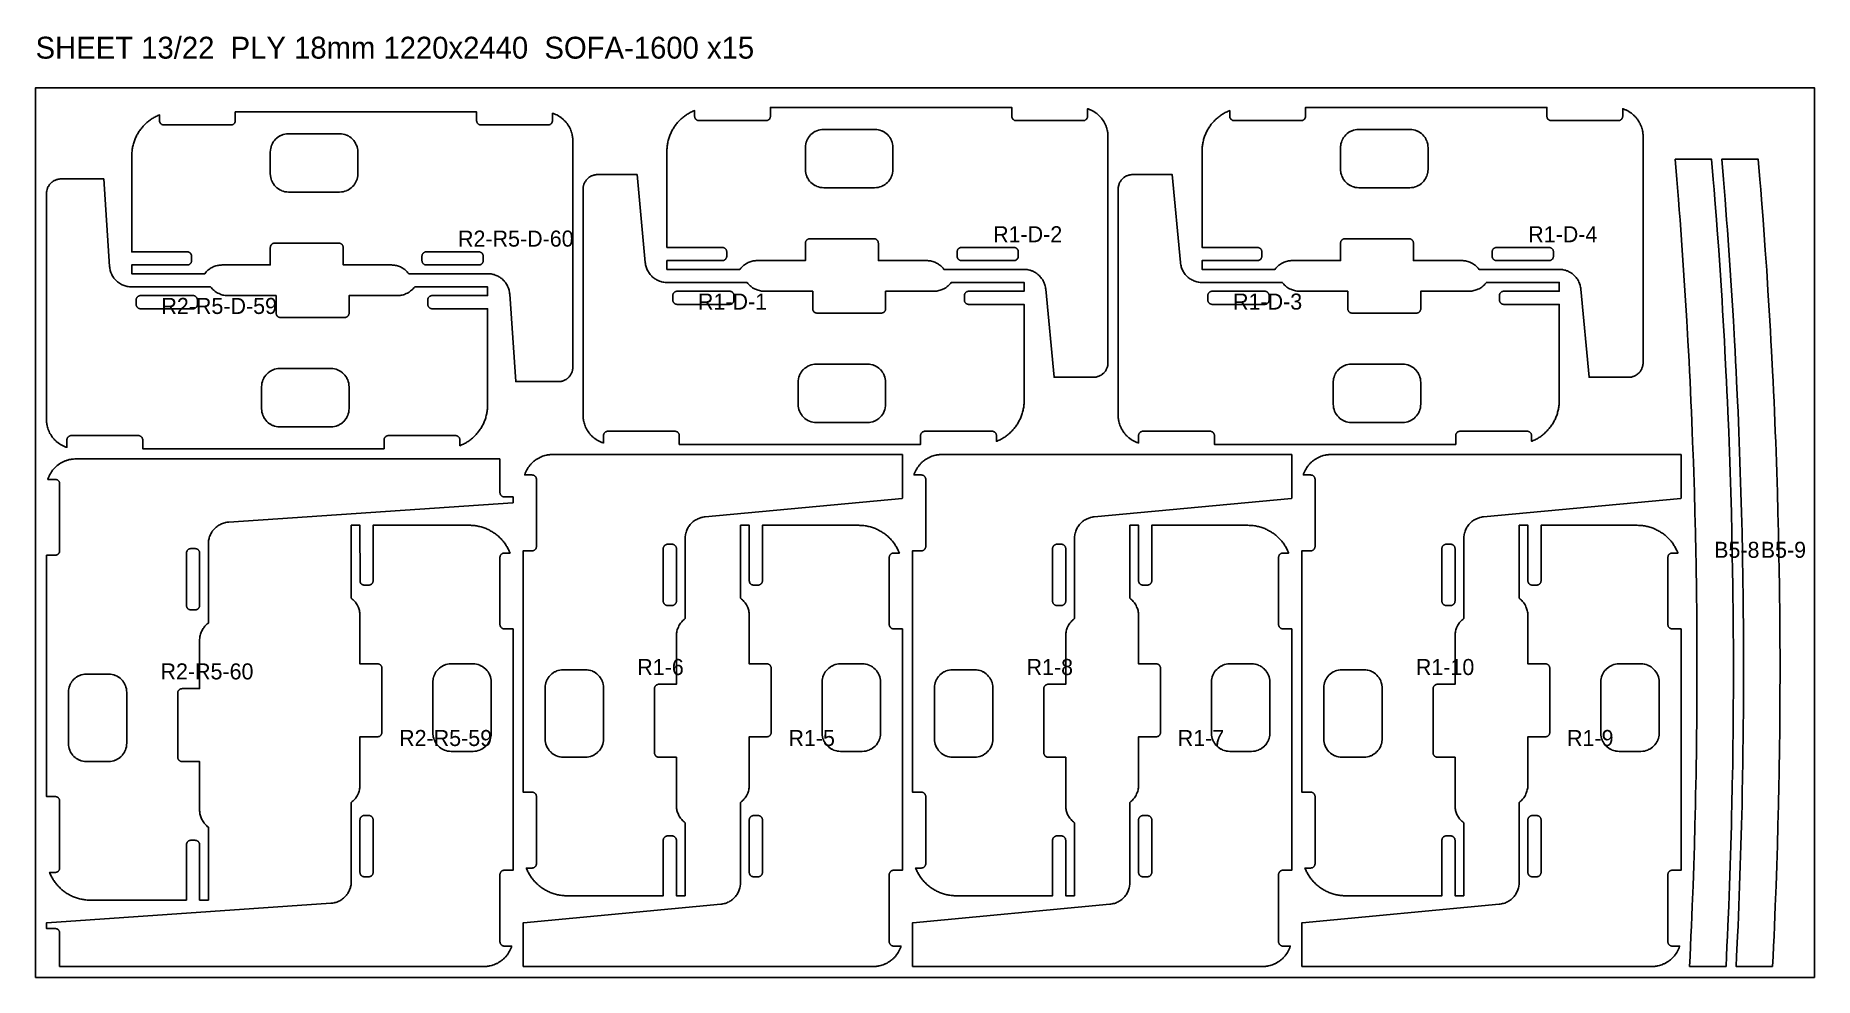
# Model space of a CAD drawing. Header units: millimetres. Extents: x 0 to 59980, y 0 to 1292.
# Drawn here: x 32880 to 35320, y 0 to 1292 of the extents above; entities that cross this region are included whole.
import ezdxf

# ---------------------------------------------------------------- set-up
doc = ezdxf.new("R2010")
doc.units = ezdxf.units.MM
for name, color, linetype in [('CUT_IN', 5, 'Continuous'), ('CUT_OUT', 1, 'Continuous'), ('LABEL', 7, 'Continuous'), ('SHEET', 8, 'Continuous')]:
    doc.layers.add(name, color=color, linetype=linetype)

msp = doc.modelspace()

# ---------------------------------------------------------------- texts
at = {"layer": 'LABEL'}
for s, height, p in [('SHEET 13/22  PLY 18mm 1220x2440  SOFA-1600 x15', 30, (32880, 1260)), ('R1-D-2', 22, (34193.44, 1008.17)), ('R1-D-4', 22, (34927.44, 1008.17)), ('R2-R5-D-60', 22, (33459.44, 1002.17)), ('R2-R5-D-59', 22, (33052.56, 909.83)), ('R1-D-1', 22, (33788.56, 915.83)), ('R1-D-3', 22, (34522.56, 915.83)), ('B5-8', 22, (35182.48, 575.42)), ('B5-9', 22, (35246.39, 575.42)), ('R2-R5-60', 22, (33051.33, 408.67)), ('R1-6', 22, (33705.33, 414.68)), ('R1-8', 22, (34239.33, 414.68)), ('R1-10', 22, (34773.33, 414.68)), ('R2-R5-59', 22, (33378.67, 317.33)), ('R1-5', 22, (33912.67, 317.32)), ('R1-7', 22, (34446.67, 317.32)), ('R1-9', 22, (34980.67, 317.32))]:
    msp.add_text(s, height=height, dxfattribs=at).set_placement(p)

# ---------------------------------------------------------------- linework, layer by layer
at = {"layer": 'CUT_IN'}
for points in [[(33206.22, 1088.11), (33207.68, 1086.14), (33209.12, 1084.54), (33209.54, 1084.12), (33211.14, 1082.68), (33213.11, 1081.22), (33214.96, 1080.1), (33215.22, 1079.96), (33217.17, 1079.03), (33217.71, 1078.8), (33219.74, 1078.08), (33222.12, 1077.49), (33224.26, 1077.16), (33224.84, 1077.11), (33227.15, 1077), (33296.85, 1077), (33299.45, 1077.13), (33299.74, 1077.16), (33301.88, 1077.49), (33304.26, 1078.08), (33306.29, 1078.8), (33306.83, 1079.03), (33308.52, 1079.83), (33309.04, 1080.1), (33310.89, 1081.22), (33312.86, 1082.68), (33314.46, 1084.12), (33314.88, 1084.54), (33316.32, 1086.14), (33317.61, 1087.87), (33317.94, 1088.36), (33318.9, 1089.96), (33319.04, 1090.22), (33319.97, 1092.17), (33320.2, 1092.71), (33320.92, 1094.74), (33321.51, 1097.12), (33321.84, 1099.26), (33321.87, 1099.55), (33322, 1102.15), (33321.99, 1132.15), (33321.87, 1134.45), (33321.84, 1134.74), (33321.51, 1136.88), (33320.92, 1139.26), (33320.2, 1141.29), (33319.97, 1141.83), (33319.04, 1143.78), (33318.9, 1144.04), (33317.94, 1145.64), (33317.61, 1146.13), (33316.32, 1147.86), (33314.88, 1149.46), (33314.46, 1149.88), (33312.86, 1151.32), (33311.13, 1152.61), (33310.64, 1152.94), (33309.04, 1153.9), (33308.78, 1154.04), (33306.83, 1154.97), (33306.29, 1155.2), (33304.26, 1155.92), (33303.97, 1156), (33301.88, 1156.51), (33299.74, 1156.84), (33299.16, 1156.89), (33296.85, 1157), (33227.15, 1157), (33224.55, 1156.87), (33224.26, 1156.84), (33222.12, 1156.51), (33219.74, 1155.92), (33217.71, 1155.2), (33217.17, 1154.97), (33215.48, 1154.17), (33214.96, 1153.9), (33213.11, 1152.78), (33211.14, 1151.32), (33210.92, 1151.13), (33209.54, 1149.88), (33209.12, 1149.46), (33207.68, 1147.86), (33206.39, 1146.13), (33206.06, 1145.64), (33205.1, 1144.04), (33204.96, 1143.78), (33204.03, 1141.83), (33203.8, 1141.29), (33203.08, 1139.26), (33202.49, 1136.88), (33202.16, 1134.74), (33202.13, 1134.45), (33202, 1131.85), (33202, 1102.15), (33202.11, 1099.84), (33202.16, 1099.26), (33202.49, 1097.12), (33203.08, 1094.74), (33203.8, 1092.71), (33203.91, 1092.44), (33204.83, 1090.48), (33205.1, 1089.96), (33206.22, 1088.11)], [(33938.97, 1096.22), (33939.11, 1095.96), (33940.07, 1094.36), (33940.4, 1093.87), (33941.69, 1092.14), (33943.13, 1090.54), (33943.55, 1090.12), (33945.15, 1088.68), (33947.12, 1087.22), (33948.97, 1086.1), (33949.49, 1085.83), (33951.45, 1084.91), (33951.72, 1084.8), (33953.75, 1084.08), (33954.04, 1084), (33956.13, 1083.49), (33958.27, 1083.16), (33958.85, 1083.11), (33961.16, 1083), (34030.86, 1083), (34033.46, 1083.13), (34033.75, 1083.16), (34035.89, 1083.49), (34038.27, 1084.08), (34040.3, 1084.8), (34040.57, 1084.91), (34042.53, 1085.83), (34043.05, 1086.1), (34044.65, 1087.06), (34045.14, 1087.39), (34046.87, 1088.68), (34048.47, 1090.12), (34048.89, 1090.54), (34050.33, 1092.14), (34051.79, 1094.11), (34052.91, 1095.96), (34053.18, 1096.48), (34053.98, 1098.17), (34054.21, 1098.71), (34054.93, 1100.74), (34055.46, 1102.84), (34055.57, 1103.41), (34055.85, 1105.26), (34055.9, 1105.84), (34056.01, 1108.15), (34056.01, 1137.85), (34055.88, 1140.45), (34055.85, 1140.74), (34055.52, 1142.88), (34054.93, 1145.26), (34054.21, 1147.29), (34054.1, 1147.56), (34053.18, 1149.52), (34052.91, 1150.04), (34051.95, 1151.64), (34051.62, 1152.13), (34050.33, 1153.86), (34048.89, 1155.46), (34048.47, 1155.88), (34046.87, 1157.32), (34044.9, 1158.78), (34043.05, 1159.9), (34042.53, 1160.17), (34040.57, 1161.09), (34040.3, 1161.2), (34038.27, 1161.92), (34037.98, 1162), (34035.89, 1162.51), (34033.75, 1162.84), (34033.17, 1162.89), (34030.86, 1163), (33961.16, 1163), (33958.56, 1162.87), (33958.27, 1162.84), (33956.13, 1162.51), (33953.75, 1161.92), (33951.72, 1161.2), (33951.45, 1161.09), (33949.49, 1160.17), (33948.97, 1159.9), (33947.37, 1158.94), (33946.88, 1158.61), (33945.15, 1157.32), (33943.55, 1155.88), (33943.13, 1155.46), (33941.69, 1153.86), (33940.23, 1151.89), (33939.11, 1150.04), (33938.84, 1149.52), (33938.04, 1147.83), (33937.81, 1147.29), (33937.09, 1145.26), (33936.56, 1143.16), (33936.45, 1142.59), (33936.17, 1140.74), (33936.12, 1140.16), (33936.01, 1137.85), (33936.01, 1108.15), (33936.14, 1105.55), (33936.17, 1105.26), (33936.5, 1103.12), (33937.09, 1100.74), (33937.81, 1098.71), (33938.04, 1098.17), (33938.97, 1096.22)], [(34672.97, 1096.22), (34673.11, 1095.96), (34674.07, 1094.36), (34674.4, 1093.87), (34675.69, 1092.14), (34677.13, 1090.54), (34677.55, 1090.12), (34679.15, 1088.68), (34681.12, 1087.22), (34682.97, 1086.1), (34683.49, 1085.83), (34685.45, 1084.91), (34685.72, 1084.8), (34687.75, 1084.08), (34688.04, 1084), (34690.13, 1083.49), (34692.27, 1083.16), (34692.85, 1083.11), (34695.16, 1083), (34764.86, 1083), (34767.46, 1083.13), (34767.75, 1083.16), (34769.89, 1083.49), (34772.27, 1084.08), (34774.3, 1084.8), (34774.57, 1084.91), (34776.53, 1085.83), (34777.05, 1086.1), (34778.65, 1087.06), (34779.14, 1087.39), (34780.87, 1088.68), (34782.47, 1090.12), (34782.89, 1090.54), (34784.33, 1092.14), (34785.79, 1094.11), (34786.91, 1095.96), (34787.18, 1096.48), (34787.98, 1098.17), (34788.21, 1098.71), (34788.93, 1100.74), (34789.46, 1102.84), (34789.57, 1103.41), (34789.85, 1105.26), (34789.9, 1105.84), (34790.01, 1108.15), (34790.01, 1137.85), (34789.88, 1140.45), (34789.85, 1140.74), (34789.52, 1142.88), (34788.93, 1145.26), (34788.21, 1147.29), (34788.1, 1147.56), (34787.18, 1149.52), (34786.91, 1150.04), (34785.95, 1151.64), (34785.62, 1152.13), (34784.33, 1153.86), (34782.89, 1155.46), (34782.47, 1155.88), (34780.87, 1157.32), (34778.9, 1158.78), (34777.05, 1159.9), (34776.53, 1160.17), (34774.57, 1161.09), (34774.3, 1161.2), (34772.27, 1161.92), (34771.98, 1162), (34769.89, 1162.51), (34767.75, 1162.84), (34767.17, 1162.89), (34764.86, 1163), (34695.16, 1163), (34692.56, 1162.87), (34692.27, 1162.84), (34690.13, 1162.51), (34687.75, 1161.92), (34685.72, 1161.2), (34685.45, 1161.09), (34683.49, 1160.17), (34682.97, 1159.9), (34681.37, 1158.94), (34680.88, 1158.61), (34679.15, 1157.32), (34677.55, 1155.88), (34677.13, 1155.46), (34675.69, 1153.86), (34674.23, 1151.89), (34673.11, 1150.04), (34672.84, 1149.52), (34672.04, 1147.83), (34671.81, 1147.29), (34671.09, 1145.26), (34670.56, 1143.16), (34670.45, 1142.59), (34670.17, 1140.74), (34670.12, 1140.16), (34670.01, 1137.85), (34670.01, 1108.15), (34670.14, 1105.55), (34670.17, 1105.26), (34670.5, 1103.12), (34671.09, 1100.74), (34671.81, 1098.71), (34672.04, 1098.17), (34672.97, 1096.22)], [(34144.07, 988.12), (34144.19, 987.54), (34144.36, 986.98), (34144.59, 986.43), (34144.86, 985.92), (34145.19, 985.43), (34145.37, 985.19), (34145.56, 984.97), (34145.98, 984.55), (34146.2, 984.36), (34146.68, 984.01), (34147.18, 983.71), (34147.71, 983.46), (34148.27, 983.26), (34148.55, 983.18), (34149.13, 983.06), (34149.42, 983.03), (34150.01, 983), (34222.01, 983), (34222.6, 983.03), (34222.89, 983.06), (34223.47, 983.18), (34224.03, 983.35), (34224.31, 983.46), (34224.84, 983.71), (34225.09, 983.85), (34225.58, 984.18), (34225.82, 984.36), (34226.04, 984.55), (34226.46, 984.97), (34226.65, 985.19), (34227, 985.67), (34227.16, 985.92), (34227.3, 986.17), (34227.55, 986.7), (34227.66, 986.98), (34227.83, 987.54), (34227.95, 988.12), (34228, 988.71), (34228.01, 995), (34227.98, 995.59), (34227.95, 995.88), (34227.83, 996.46), (34227.66, 997.02), (34227.43, 997.57), (34227.16, 998.08), (34227, 998.33), (34226.65, 998.81), (34226.46, 999.03), (34226.25, 999.24), (34226.04, 999.45), (34225.82, 999.64), (34225.34, 999.99), (34225.09, 1000.15), (34224.58, 1000.42), (34224.03, 1000.65), (34223.47, 1000.82), (34222.89, 1000.94), (34222.6, 1000.97), (34222.01, 1001), (34150.01, 1001), (34149.42, 1000.97), (34149.13, 1000.94), (34148.55, 1000.82), (34147.99, 1000.65), (34147.71, 1000.54), (34147.18, 1000.29), (34146.68, 999.99), (34146.2, 999.64), (34145.98, 999.45), (34145.56, 999.03), (34145.37, 998.81), (34145.02, 998.33), (34144.86, 998.08), (34144.59, 997.57), (34144.36, 997.02), (34144.19, 996.46), (34144.07, 995.88), (34144.04, 995.59), (34144.01, 995), (34144.01, 989), (34144.04, 988.41), (34144.07, 988.12)], [(34878.07, 988.12), (34878.19, 987.54), (34878.36, 986.98), (34878.59, 986.43), (34878.86, 985.92), (34879.19, 985.43), (34879.37, 985.19), (34879.56, 984.97), (34879.98, 984.55), (34880.2, 984.36), (34880.68, 984.01), (34881.18, 983.71), (34881.71, 983.46), (34882.27, 983.26), (34882.55, 983.18), (34883.13, 983.06), (34883.42, 983.03), (34884.01, 983), (34956.01, 983), (34956.6, 983.03), (34956.89, 983.06), (34957.47, 983.18), (34958.03, 983.35), (34958.31, 983.46), (34958.84, 983.71), (34959.09, 983.85), (34959.58, 984.18), (34959.82, 984.36), (34960.04, 984.55), (34960.46, 984.97), (34960.65, 985.19), (34961, 985.67), (34961.16, 985.92), (34961.3, 986.17), (34961.55, 986.7), (34961.66, 986.98), (34961.83, 987.54), (34961.95, 988.12), (34962, 988.71), (34962.01, 995), (34961.98, 995.59), (34961.95, 995.88), (34961.83, 996.46), (34961.66, 997.02), (34961.43, 997.57), (34961.16, 998.08), (34961, 998.33), (34960.65, 998.81), (34960.46, 999.03), (34960.25, 999.24), (34960.04, 999.45), (34959.82, 999.64), (34959.34, 999.99), (34959.09, 1000.15), (34958.58, 1000.42), (34958.03, 1000.65), (34957.47, 1000.82), (34956.89, 1000.94), (34956.6, 1000.97), (34956.01, 1001), (34884.01, 1001), (34883.42, 1000.97), (34883.13, 1000.94), (34882.55, 1000.82), (34881.99, 1000.65), (34881.71, 1000.54), (34881.18, 1000.29), (34880.68, 999.99), (34880.2, 999.64), (34879.98, 999.45), (34879.56, 999.03), (34879.37, 998.81), (34879.02, 998.33), (34878.86, 998.08), (34878.59, 997.57), (34878.36, 997.02), (34878.19, 996.46), (34878.07, 995.88), (34878.04, 995.59), (34878.01, 995), (34878.01, 989), (34878.04, 988.41), (34878.07, 988.12)], [(33488.88, 977.06), (33489.46, 977.18), (33490.02, 977.35), (33490.57, 977.58), (33491.08, 977.85), (33491.57, 978.18), (33491.81, 978.36), (33492.03, 978.55), (33492.45, 978.97), (33492.64, 979.19), (33492.82, 979.43), (33493.15, 979.92), (33493.42, 980.43), (33493.65, 980.98), (33493.82, 981.54), (33493.94, 982.12), (33493.99, 982.71), (33493.99, 989.29), (33493.94, 989.88), (33493.82, 990.46), (33493.65, 991.02), (33493.54, 991.3), (33493.42, 991.57), (33493.15, 992.08), (33492.82, 992.57), (33492.64, 992.81), (33492.45, 993.03), (33492.03, 993.45), (33491.81, 993.64), (33491.33, 993.99), (33491.08, 994.15), (33490.83, 994.29), (33490.3, 994.54), (33490.02, 994.65), (33489.46, 994.82), (33488.88, 994.94), (33488.59, 994.97), (33488, 995), (33415.71, 994.99), (33415.12, 994.94), (33414.54, 994.82), (33413.98, 994.65), (33413.7, 994.54), (33413.17, 994.29), (33412.92, 994.15), (33412.43, 993.82), (33412.19, 993.64), (33411.97, 993.45), (33411.55, 993.03), (33411.36, 992.81), (33411.01, 992.33), (33410.71, 991.83), (33410.46, 991.3), (33410.35, 991.02), (33410.18, 990.46), (33410.06, 989.88), (33410.03, 989.59), (33410, 989), (33410.01, 982.71), (33410.06, 982.12), (33410.18, 981.54), (33410.35, 980.98), (33410.46, 980.7), (33410.58, 980.43), (33410.85, 979.92), (33411.18, 979.43), (33411.36, 979.19), (33411.55, 978.97), (33411.97, 978.55), (33412.19, 978.36), (33412.67, 978.01), (33412.92, 977.85), (33413.17, 977.71), (33413.7, 977.46), (33413.98, 977.35), (33414.54, 977.18), (33415.12, 977.06), (33415.41, 977.03), (33416, 977), (33488, 977), (33488.59, 977.03), (33488.88, 977.06)], [(33023.12, 934.94), (33022.54, 934.82), (33021.98, 934.65), (33021.43, 934.42), (33020.92, 934.15), (33020.43, 933.82), (33020.19, 933.64), (33019.97, 933.45), (33019.55, 933.03), (33019.36, 932.81), (33019.18, 932.57), (33018.85, 932.08), (33018.58, 931.57), (33018.35, 931.02), (33018.18, 930.46), (33018.06, 929.88), (33018.01, 929.29), (33018.01, 922.71), (33018.06, 922.12), (33018.18, 921.54), (33018.35, 920.98), (33018.46, 920.7), (33018.58, 920.43), (33018.85, 919.92), (33019.18, 919.43), (33019.36, 919.19), (33019.55, 918.97), (33019.97, 918.55), (33020.19, 918.36), (33020.67, 918.01), (33020.92, 917.85), (33021.17, 917.71), (33021.7, 917.46), (33021.98, 917.35), (33022.54, 917.18), (33023.12, 917.06), (33023.41, 917.03), (33024, 917), (33096.29, 917.01), (33096.88, 917.06), (33097.46, 917.18), (33098.02, 917.35), (33098.3, 917.46), (33098.83, 917.71), (33099.08, 917.85), (33099.57, 918.18), (33099.81, 918.36), (33100.03, 918.55), (33100.45, 918.97), (33100.64, 919.19), (33100.99, 919.67), (33101.29, 920.17), (33101.54, 920.7), (33101.65, 920.98), (33101.82, 921.54), (33101.94, 922.12), (33101.97, 922.41), (33102, 923), (33101.99, 929.29), (33101.94, 929.88), (33101.82, 930.46), (33101.65, 931.02), (33101.54, 931.3), (33101.42, 931.57), (33101.15, 932.08), (33100.82, 932.57), (33100.64, 932.81), (33100.45, 933.03), (33100.03, 933.45), (33099.81, 933.64), (33099.33, 933.99), (33099.08, 934.15), (33098.83, 934.29), (33098.3, 934.54), (33098.02, 934.65), (33097.46, 934.82), (33096.88, 934.94), (33096.59, 934.97), (33096, 935), (33024, 935), (33023.41, 934.97), (33023.12, 934.94)], [(33837.93, 935.88), (33837.81, 936.46), (33837.64, 937.02), (33837.41, 937.57), (33837.14, 938.08), (33836.81, 938.57), (33836.63, 938.81), (33836.44, 939.03), (33836.02, 939.45), (33835.8, 939.64), (33835.32, 939.99), (33834.82, 940.29), (33834.29, 940.54), (33833.73, 940.74), (33833.45, 940.82), (33832.87, 940.94), (33832.58, 940.97), (33831.99, 941), (33759.99, 941), (33759.4, 940.97), (33759.11, 940.94), (33758.53, 940.82), (33757.97, 940.65), (33757.69, 940.54), (33757.16, 940.29), (33756.91, 940.15), (33756.42, 939.82), (33756.18, 939.64), (33755.96, 939.45), (33755.54, 939.03), (33755.35, 938.81), (33755, 938.33), (33754.84, 938.08), (33754.7, 937.83), (33754.45, 937.3), (33754.34, 937.02), (33754.17, 936.46), (33754.05, 935.88), (33754, 935.29), (33753.99, 929), (33754.02, 928.41), (33754.05, 928.12), (33754.17, 927.54), (33754.34, 926.98), (33754.57, 926.43), (33754.84, 925.92), (33755, 925.67), (33755.35, 925.19), (33755.54, 924.97), (33755.75, 924.76), (33755.96, 924.55), (33756.18, 924.36), (33756.66, 924.01), (33756.91, 923.85), (33757.42, 923.58), (33757.97, 923.35), (33758.53, 923.18), (33759.11, 923.06), (33759.4, 923.03), (33759.99, 923), (33831.99, 923), (33832.58, 923.03), (33832.87, 923.06), (33833.45, 923.18), (33834.01, 923.35), (33834.29, 923.46), (33834.82, 923.71), (33835.32, 924.01), (33835.8, 924.36), (33836.02, 924.55), (33836.44, 924.97), (33836.63, 925.19), (33836.98, 925.67), (33837.14, 925.92), (33837.41, 926.43), (33837.64, 926.98), (33837.81, 927.54), (33837.93, 928.12), (33837.96, 928.41), (33837.99, 929), (33837.99, 935), (33837.96, 935.59), (33837.93, 935.88)], [(34571.93, 935.88), (34571.81, 936.46), (34571.64, 937.02), (34571.41, 937.57), (34571.14, 938.08), (34570.81, 938.57), (34570.63, 938.81), (34570.44, 939.03), (34570.02, 939.45), (34569.8, 939.64), (34569.32, 939.99), (34568.82, 940.29), (34568.29, 940.54), (34567.73, 940.74), (34567.45, 940.82), (34566.87, 940.94), (34566.58, 940.97), (34565.99, 941), (34493.99, 941), (34493.4, 940.97), (34493.11, 940.94), (34492.53, 940.82), (34491.97, 940.65), (34491.69, 940.54), (34491.16, 940.29), (34490.91, 940.15), (34490.42, 939.82), (34490.18, 939.64), (34489.96, 939.45), (34489.54, 939.03), (34489.35, 938.81), (34489, 938.33), (34488.84, 938.08), (34488.7, 937.83), (34488.45, 937.3), (34488.34, 937.02), (34488.17, 936.46), (34488.05, 935.88), (34488, 935.29), (34487.99, 929), (34488.02, 928.41), (34488.05, 928.12), (34488.17, 927.54), (34488.34, 926.98), (34488.57, 926.43), (34488.84, 925.92), (34489, 925.67), (34489.35, 925.19), (34489.54, 924.97), (34489.75, 924.76), (34489.96, 924.55), (34490.18, 924.36), (34490.66, 924.01), (34490.91, 923.85), (34491.42, 923.58), (34491.97, 923.35), (34492.53, 923.18), (34493.11, 923.06), (34493.4, 923.03), (34493.99, 923), (34565.99, 923), (34566.58, 923.03), (34566.87, 923.06), (34567.45, 923.18), (34568.01, 923.35), (34568.29, 923.46), (34568.82, 923.71), (34569.32, 924.01), (34569.8, 924.36), (34570.02, 924.55), (34570.44, 924.97), (34570.63, 925.19), (34570.98, 925.67), (34571.14, 925.92), (34571.41, 926.43), (34571.64, 926.98), (34571.81, 927.54), (34571.93, 928.12), (34571.96, 928.41), (34571.99, 929), (34571.99, 935), (34571.96, 935.59), (34571.93, 935.88)], [(33305.78, 823.89), (33304.32, 825.86), (33302.88, 827.46), (33302.46, 827.88), (33300.86, 829.32), (33298.89, 830.78), (33297.04, 831.9), (33296.78, 832.04), (33294.83, 832.97), (33294.29, 833.2), (33292.26, 833.92), (33289.88, 834.51), (33287.74, 834.84), (33287.16, 834.89), (33284.85, 835), (33215.15, 835), (33212.55, 834.87), (33212.26, 834.84), (33210.12, 834.51), (33207.74, 833.92), (33205.71, 833.2), (33205.17, 832.97), (33203.48, 832.17), (33202.96, 831.9), (33201.11, 830.78), (33199.14, 829.32), (33197.54, 827.88), (33197.12, 827.46), (33195.68, 825.86), (33194.39, 824.13), (33194.06, 823.64), (33193.1, 822.04), (33192.96, 821.78), (33192.03, 819.83), (33191.8, 819.29), (33191.08, 817.26), (33190.49, 814.88), (33190.16, 812.74), (33190.13, 812.45), (33190, 809.85), (33190.01, 779.85), (33190.13, 777.55), (33190.16, 777.26), (33190.49, 775.12), (33191.08, 772.74), (33191.8, 770.71), (33192.03, 770.17), (33192.96, 768.22), (33193.1, 767.96), (33194.06, 766.36), (33194.39, 765.87), (33195.68, 764.14), (33197.12, 762.54), (33197.54, 762.12), (33199.14, 760.68), (33200.87, 759.39), (33201.36, 759.06), (33202.96, 758.1), (33203.22, 757.96), (33205.17, 757.03), (33205.71, 756.8), (33207.74, 756.08), (33208.03, 756), (33210.12, 755.49), (33212.26, 755.16), (33212.84, 755.11), (33215.15, 755), (33284.85, 755), (33287.45, 755.13), (33287.74, 755.16), (33289.88, 755.49), (33292.26, 756.08), (33294.29, 756.8), (33294.83, 757.03), (33296.52, 757.83), (33297.04, 758.1), (33298.89, 759.22), (33300.86, 760.68), (33301.08, 760.87), (33302.46, 762.12), (33302.88, 762.54), (33304.32, 764.14), (33305.61, 765.87), (33305.94, 766.36), (33306.9, 767.96), (33307.04, 768.22), (33307.97, 770.17), (33308.2, 770.71), (33308.92, 772.74), (33309.51, 775.12), (33309.84, 777.26), (33309.87, 777.55), (33310, 780.15), (33310, 809.85), (33309.89, 812.16), (33309.84, 812.74), (33309.51, 814.88), (33308.92, 817.26), (33308.2, 819.29), (33308.09, 819.56), (33307.17, 821.52), (33306.9, 822.04), (33305.78, 823.89)], [(34043.03, 827.78), (34042.89, 828.04), (34041.93, 829.64), (34041.6, 830.13), (34040.31, 831.86), (34038.87, 833.46), (34038.45, 833.88), (34036.85, 835.32), (34034.88, 836.78), (34033.03, 837.9), (34032.51, 838.17), (34030.55, 839.09), (34030.28, 839.2), (34028.25, 839.92), (34027.96, 840), (34025.87, 840.51), (34023.73, 840.84), (34023.15, 840.89), (34020.84, 841), (33951.14, 841), (33948.54, 840.87), (33948.25, 840.84), (33946.11, 840.51), (33943.73, 839.92), (33941.7, 839.2), (33941.43, 839.09), (33939.47, 838.17), (33938.95, 837.9), (33937.35, 836.94), (33936.86, 836.61), (33935.13, 835.32), (33933.53, 833.88), (33933.11, 833.46), (33931.67, 831.86), (33930.21, 829.89), (33929.09, 828.04), (33928.82, 827.52), (33928.02, 825.83), (33927.79, 825.29), (33927.07, 823.26), (33926.54, 821.16), (33926.43, 820.59), (33926.15, 818.74), (33926.1, 818.16), (33925.99, 815.85), (33925.99, 786.15), (33926.12, 783.55), (33926.15, 783.26), (33926.48, 781.12), (33927.07, 778.74), (33927.79, 776.71), (33927.9, 776.44), (33928.82, 774.48), (33929.09, 773.96), (33930.05, 772.36), (33930.38, 771.87), (33931.67, 770.14), (33933.11, 768.54), (33933.53, 768.12), (33935.13, 766.68), (33937.1, 765.22), (33938.95, 764.1), (33939.47, 763.83), (33941.43, 762.91), (33941.7, 762.8), (33943.73, 762.08), (33944.02, 762), (33946.11, 761.49), (33948.25, 761.16), (33948.83, 761.11), (33951.14, 761), (34020.84, 761), (34023.44, 761.13), (34023.73, 761.16), (34025.87, 761.49), (34028.25, 762.08), (34030.28, 762.8), (34030.55, 762.91), (34032.51, 763.83), (34033.03, 764.1), (34034.63, 765.06), (34035.12, 765.39), (34036.85, 766.68), (34038.45, 768.12), (34038.87, 768.54), (34040.31, 770.14), (34041.77, 772.11), (34042.89, 773.96), (34043.16, 774.48), (34043.96, 776.17), (34044.19, 776.71), (34044.91, 778.74), (34045.44, 780.84), (34045.55, 781.41), (34045.83, 783.26), (34045.88, 783.84), (34045.99, 786.15), (34045.99, 815.85), (34045.86, 818.45), (34045.83, 818.74), (34045.5, 820.88), (34044.91, 823.26), (34044.19, 825.29), (34043.96, 825.83), (34043.03, 827.78)], [(34777.03, 827.78), (34776.89, 828.04), (34775.93, 829.64), (34775.6, 830.13), (34774.31, 831.86), (34772.87, 833.46), (34772.45, 833.88), (34770.85, 835.32), (34768.88, 836.78), (34767.03, 837.9), (34766.51, 838.17), (34764.55, 839.09), (34764.28, 839.2), (34762.25, 839.92), (34761.96, 840), (34759.87, 840.51), (34757.73, 840.84), (34757.15, 840.89), (34754.84, 841), (34685.14, 841), (34682.54, 840.87), (34682.25, 840.84), (34680.11, 840.51), (34677.73, 839.92), (34675.7, 839.2), (34675.43, 839.09), (34673.47, 838.17), (34672.95, 837.9), (34671.35, 836.94), (34670.86, 836.61), (34669.13, 835.32), (34667.53, 833.88), (34667.11, 833.46), (34665.67, 831.86), (34664.21, 829.89), (34663.09, 828.04), (34662.82, 827.52), (34662.02, 825.83), (34661.79, 825.29), (34661.07, 823.26), (34660.54, 821.16), (34660.43, 820.59), (34660.15, 818.74), (34660.1, 818.16), (34659.99, 815.85), (34659.99, 786.15), (34660.12, 783.55), (34660.15, 783.26), (34660.48, 781.12), (34661.07, 778.74), (34661.79, 776.71), (34661.9, 776.44), (34662.82, 774.48), (34663.09, 773.96), (34664.05, 772.36), (34664.38, 771.87), (34665.67, 770.14), (34667.11, 768.54), (34667.53, 768.12), (34669.13, 766.68), (34671.1, 765.22), (34672.95, 764.1), (34673.47, 763.83), (34675.43, 762.91), (34675.7, 762.8), (34677.73, 762.08), (34678.02, 762), (34680.11, 761.49), (34682.25, 761.16), (34682.83, 761.11), (34685.14, 761), (34754.84, 761), (34757.44, 761.13), (34757.73, 761.16), (34759.87, 761.49), (34762.25, 762.08), (34764.28, 762.8), (34764.55, 762.91), (34766.51, 763.83), (34767.03, 764.1), (34768.63, 765.06), (34769.12, 765.39), (34770.85, 766.68), (34772.45, 768.12), (34772.87, 768.54), (34774.31, 770.14), (34775.77, 772.11), (34776.89, 773.96), (34777.16, 774.48), (34777.96, 776.17), (34778.19, 776.71), (34778.91, 778.74), (34779.44, 780.84), (34779.55, 781.41), (34779.83, 783.26), (34779.88, 783.84), (34779.99, 786.15), (34779.99, 815.85), (34779.86, 818.45), (34779.83, 818.74), (34779.5, 820.88), (34778.91, 823.26), (34778.19, 825.29), (34777.96, 825.83), (34777.03, 827.78)], [(33105, 582), (33104.97, 582.59), (33104.94, 582.88), (33104.82, 583.46), (33104.65, 584.02), (33104.42, 584.57), (33104.15, 585.08), (33103.82, 585.57), (33103.64, 585.81), (33103.45, 586.03), (33103.03, 586.45), (33102.81, 586.64), (33102.57, 586.82), (33102.08, 587.15), (33101.57, 587.42), (33101.02, 587.65), (33100.46, 587.82), (33099.88, 587.94), (33099.29, 587.99), (33092.71, 587.99), (33092.12, 587.94), (33091.54, 587.82), (33090.98, 587.65), (33090.7, 587.54), (33090.43, 587.42), (33089.92, 587.15), (33089.43, 586.82), (33089.19, 586.64), (33088.97, 586.45), (33088.55, 586.03), (33088.36, 585.81), (33088.01, 585.33), (33087.85, 585.08), (33087.71, 584.83), (33087.46, 584.3), (33087.35, 584.02), (33087.18, 583.46), (33087.06, 582.88), (33087.03, 582.59), (33087, 582), (33087.01, 509.71), (33087.06, 509.12), (33087.18, 508.54), (33087.35, 507.98), (33087.46, 507.7), (33087.71, 507.17), (33087.85, 506.92), (33088.18, 506.43), (33088.36, 506.19), (33088.55, 505.97), (33088.97, 505.55), (33089.19, 505.36), (33089.67, 505.01), (33090.17, 504.71), (33090.7, 504.46), (33090.98, 504.35), (33091.54, 504.18), (33092.12, 504.06), (33092.41, 504.03), (33093, 504), (33099.29, 504.01), (33099.88, 504.06), (33100.46, 504.18), (33101.02, 504.35), (33101.3, 504.46), (33101.57, 504.58), (33102.08, 504.85), (33102.57, 505.18), (33102.81, 505.36), (33103.03, 505.55), (33103.45, 505.97), (33103.64, 506.19), (33103.99, 506.67), (33104.15, 506.92), (33104.29, 507.17), (33104.54, 507.7), (33104.65, 507.98), (33104.82, 508.54), (33104.94, 509.12), (33104.97, 509.41), (33105, 510), (33105, 582)], [(33753, 510.01), (33753.59, 510.04), (33753.88, 510.07), (33754.46, 510.19), (33755.02, 510.36), (33755.57, 510.59), (33756.08, 510.86), (33756.57, 511.19), (33756.81, 511.37), (33757.03, 511.56), (33757.45, 511.98), (33757.64, 512.2), (33757.99, 512.68), (33758.29, 513.18), (33758.54, 513.71), (33758.74, 514.27), (33758.82, 514.55), (33758.94, 515.13), (33758.97, 515.42), (33759, 516.01), (33759, 588.01), (33758.97, 588.6), (33758.94, 588.89), (33758.82, 589.47), (33758.65, 590.03), (33758.54, 590.31), (33758.29, 590.84), (33758.15, 591.09), (33757.82, 591.58), (33757.64, 591.82), (33757.45, 592.04), (33757.03, 592.46), (33756.81, 592.65), (33756.33, 593), (33756.08, 593.16), (33755.83, 593.3), (33755.3, 593.55), (33755.02, 593.66), (33754.46, 593.83), (33753.88, 593.95), (33753.29, 594), (33747, 594.01), (33746.41, 593.98), (33746.12, 593.95), (33745.54, 593.83), (33744.98, 593.66), (33744.43, 593.43), (33743.92, 593.16), (33743.67, 593), (33743.19, 592.65), (33742.97, 592.46), (33742.76, 592.25), (33742.55, 592.04), (33742.36, 591.82), (33742.01, 591.34), (33741.85, 591.09), (33741.58, 590.58), (33741.35, 590.03), (33741.18, 589.47), (33741.06, 588.89), (33741.03, 588.6), (33741, 588.01), (33741, 516.01), (33741.03, 515.42), (33741.06, 515.13), (33741.18, 514.55), (33741.35, 513.99), (33741.46, 513.71), (33741.71, 513.18), (33742.01, 512.68), (33742.36, 512.2), (33742.55, 511.98), (33742.97, 511.56), (33743.19, 511.37), (33743.67, 511.02), (33743.92, 510.86), (33744.43, 510.59), (33744.98, 510.36), (33745.54, 510.19), (33746.12, 510.07), (33746.41, 510.04), (33747, 510.01), (33753, 510.01)], [(34287, 510.01), (34287.59, 510.04), (34287.88, 510.07), (34288.46, 510.19), (34289.02, 510.36), (34289.57, 510.59), (34290.08, 510.86), (34290.57, 511.19), (34290.81, 511.37), (34291.03, 511.56), (34291.45, 511.98), (34291.64, 512.2), (34291.99, 512.68), (34292.29, 513.18), (34292.54, 513.71), (34292.74, 514.27), (34292.82, 514.55), (34292.94, 515.13), (34292.97, 515.42), (34293, 516.01), (34293, 588.01), (34292.97, 588.6), (34292.94, 588.89), (34292.82, 589.47), (34292.65, 590.03), (34292.54, 590.31), (34292.29, 590.84), (34292.15, 591.09), (34291.82, 591.58), (34291.64, 591.82), (34291.45, 592.04), (34291.03, 592.46), (34290.81, 592.65), (34290.33, 593), (34290.08, 593.16), (34289.83, 593.3), (34289.3, 593.55), (34289.02, 593.66), (34288.46, 593.83), (34287.88, 593.95), (34287.29, 594), (34281, 594.01), (34280.41, 593.98), (34280.12, 593.95), (34279.54, 593.83), (34278.98, 593.66), (34278.43, 593.43), (34277.92, 593.16), (34277.67, 593), (34277.19, 592.65), (34276.97, 592.46), (34276.76, 592.25), (34276.55, 592.04), (34276.36, 591.82), (34276.01, 591.34), (34275.85, 591.09), (34275.58, 590.58), (34275.35, 590.03), (34275.18, 589.47), (34275.06, 588.89), (34275.03, 588.6), (34275, 588.01), (34275, 516.01), (34275.03, 515.42), (34275.06, 515.13), (34275.18, 514.55), (34275.35, 513.99), (34275.46, 513.71), (34275.71, 513.18), (34276.01, 512.68), (34276.36, 512.2), (34276.55, 511.98), (34276.97, 511.56), (34277.19, 511.37), (34277.67, 511.02), (34277.92, 510.86), (34278.43, 510.59), (34278.98, 510.36), (34279.54, 510.19), (34280.12, 510.07), (34280.41, 510.04), (34281, 510.01), (34287, 510.01)], [(34821, 510.01), (34821.59, 510.04), (34821.88, 510.07), (34822.46, 510.19), (34823.02, 510.36), (34823.57, 510.59), (34824.08, 510.86), (34824.57, 511.19), (34824.81, 511.37), (34825.03, 511.56), (34825.45, 511.98), (34825.64, 512.2), (34825.99, 512.68), (34826.29, 513.18), (34826.54, 513.71), (34826.74, 514.27), (34826.82, 514.55), (34826.94, 515.13), (34826.97, 515.42), (34827, 516.01), (34827, 588.01), (34826.97, 588.6), (34826.94, 588.89), (34826.82, 589.47), (34826.65, 590.03), (34826.54, 590.31), (34826.29, 590.84), (34826.15, 591.09), (34825.82, 591.58), (34825.64, 591.82), (34825.45, 592.04), (34825.03, 592.46), (34824.81, 592.65), (34824.33, 593), (34824.08, 593.16), (34823.83, 593.3), (34823.3, 593.55), (34823.02, 593.66), (34822.46, 593.83), (34821.88, 593.95), (34821.29, 594), (34815, 594.01), (34814.41, 593.98), (34814.12, 593.95), (34813.54, 593.83), (34812.98, 593.66), (34812.43, 593.43), (34811.92, 593.16), (34811.67, 593), (34811.19, 592.65), (34810.97, 592.46), (34810.76, 592.25), (34810.55, 592.04), (34810.36, 591.82), (34810.01, 591.34), (34809.85, 591.09), (34809.58, 590.58), (34809.35, 590.03), (34809.18, 589.47), (34809.06, 588.89), (34809.03, 588.6), (34809, 588.01), (34809, 516.01), (34809.03, 515.42), (34809.06, 515.13), (34809.18, 514.55), (34809.35, 513.99), (34809.46, 513.71), (34809.71, 513.18), (34810.01, 512.68), (34810.36, 512.2), (34810.55, 511.98), (34810.97, 511.56), (34811.19, 511.37), (34811.67, 511.02), (34811.92, 510.86), (34812.43, 510.59), (34812.98, 510.36), (34813.54, 510.19), (34814.12, 510.07), (34814.41, 510.04), (34815, 510.01), (34821, 510.01)], [(32991.52, 298.83), (32992.04, 299.1), (32993.89, 300.22), (32995.86, 301.68), (32996.08, 301.87), (32997.46, 303.12), (32997.67, 303.33), (32997.88, 303.54), (32999.13, 304.92), (32999.32, 305.14), (33000.78, 307.11), (33001.9, 308.96), (33002.04, 309.22), (33002.97, 311.17), (33003.2, 311.71), (33003.92, 313.74), (33004, 314.03), (33004.51, 316.12), (33004.84, 318.26), (33004.89, 318.84), (33005, 321.15), (33005, 390.85), (33004.87, 393.45), (33004.84, 393.74), (33004.51, 395.88), (33003.92, 398.26), (33003.2, 400.29), (33002.97, 400.83), (33002.17, 402.52), (33001.9, 403.04), (33000.78, 404.89), (32999.5, 406.62), (32999.32, 406.86), (32999.13, 407.08), (32997.88, 408.46), (32997.46, 408.88), (32995.86, 410.32), (32994.13, 411.61), (32993.64, 411.94), (32992.04, 412.9), (32991.78, 413.04), (32989.83, 413.97), (32989.29, 414.2), (32987.26, 414.92), (32984.88, 415.51), (32982.74, 415.84), (32982.45, 415.87), (32979.85, 416), (32949.85, 415.99), (32947.55, 415.87), (32947.26, 415.84), (32945.12, 415.51), (32942.74, 414.92), (32940.71, 414.2), (32940.17, 413.97), (32938.22, 413.04), (32937.96, 412.9), (32936.36, 411.94), (32935.87, 411.61), (32934.14, 410.32), (32932.54, 408.88), (32932.12, 408.46), (32930.68, 406.86), (32929.39, 405.13), (32929.06, 404.64), (32928.1, 403.04), (32927.96, 402.78), (32927.03, 400.83), (32926.8, 400.29), (32926.08, 398.26), (32926, 397.97), (32925.49, 395.88), (32925.16, 393.74), (32925.11, 393.16), (32925, 390.85), (32925, 321.15), (32925.13, 318.55), (32925.16, 318.26), (32925.49, 316.12), (32926.08, 313.74), (32926.8, 311.71), (32927.03, 311.17), (32927.83, 309.48), (32928.1, 308.96), (32929.22, 307.11), (32930.5, 305.38), (32930.68, 305.14), (32930.87, 304.92), (32932.12, 303.54), (32932.54, 303.12), (32934.14, 301.68), (32935.87, 300.39), (32936.36, 300.06), (32937.96, 299.1), (32938.22, 298.96), (32940.17, 298.03), (32940.71, 297.8), (32942.74, 297.08), (32945.12, 296.49), (32947.26, 296.16), (32947.55, 296.13), (32950.15, 296), (32979.85, 296), (32982.16, 296.11), (32982.74, 296.16), (32984.88, 296.49), (32987.26, 297.08), (32989.29, 297.8), (32989.56, 297.91), (32991.52, 298.83)], [(33438.48, 427.17), (33437.96, 426.9), (33436.11, 425.78), (33434.14, 424.32), (33433.92, 424.13), (33432.54, 422.88), (33432.33, 422.67), (33432.12, 422.46), (33430.87, 421.08), (33430.68, 420.86), (33429.22, 418.89), (33428.1, 417.04), (33427.96, 416.78), (33427.03, 414.83), (33426.8, 414.29), (33426.08, 412.26), (33426, 411.97), (33425.49, 409.88), (33425.16, 407.74), (33425.11, 407.16), (33425, 404.85), (33425, 335.15), (33425.13, 332.55), (33425.16, 332.26), (33425.49, 330.12), (33426.08, 327.74), (33426.8, 325.71), (33427.03, 325.17), (33427.83, 323.48), (33428.1, 322.96), (33429.22, 321.11), (33430.5, 319.38), (33430.68, 319.14), (33430.87, 318.92), (33432.12, 317.54), (33432.54, 317.12), (33434.14, 315.68), (33435.87, 314.39), (33436.36, 314.06), (33437.96, 313.1), (33438.22, 312.96), (33440.17, 312.03), (33440.71, 311.8), (33442.74, 311.08), (33445.12, 310.49), (33447.26, 310.16), (33447.55, 310.13), (33450.15, 310), (33480.15, 310.01), (33482.45, 310.13), (33482.74, 310.16), (33484.88, 310.49), (33487.26, 311.08), (33489.29, 311.8), (33489.83, 312.03), (33491.78, 312.96), (33492.04, 313.1), (33493.64, 314.06), (33494.13, 314.39), (33495.86, 315.68), (33497.46, 317.12), (33497.88, 317.54), (33499.32, 319.14), (33500.61, 320.87), (33500.94, 321.36), (33501.9, 322.96), (33502.04, 323.22), (33502.97, 325.17), (33503.2, 325.71), (33503.92, 327.74), (33504, 328.03), (33504.51, 330.12), (33504.84, 332.26), (33504.89, 332.84), (33505, 335.15), (33505, 404.85), (33504.87, 407.45), (33504.84, 407.74), (33504.51, 409.88), (33503.92, 412.26), (33503.2, 414.29), (33502.97, 414.83), (33502.17, 416.52), (33501.9, 417.04), (33500.78, 418.89), (33499.5, 420.62), (33499.32, 420.86), (33499.13, 421.08), (33497.88, 422.46), (33497.46, 422.88), (33495.86, 424.32), (33494.13, 425.61), (33493.64, 425.94), (33492.04, 426.9), (33491.78, 427.04), (33489.83, 427.97), (33489.29, 428.2), (33487.26, 428.92), (33484.88, 429.51), (33482.74, 429.84), (33482.45, 429.87), (33479.85, 430), (33450.15, 430), (33447.84, 429.89), (33447.26, 429.84), (33445.12, 429.51), (33442.74, 428.92), (33440.71, 428.2), (33440.44, 428.09), (33438.48, 427.17)], [(33643.29, 303.81), (33643.83, 304.04), (33645.78, 304.97), (33646.04, 305.11), (33647.64, 306.07), (33648.13, 306.4), (33649.86, 307.69), (33651.46, 309.13), (33651.88, 309.55), (33653.32, 311.15), (33654.78, 313.12), (33655.9, 314.97), (33656.17, 315.49), (33657.09, 317.45), (33657.2, 317.72), (33657.92, 319.75), (33658, 320.04), (33658.51, 322.13), (33658.84, 324.27), (33658.89, 324.85), (33659, 327.16), (33659, 396.86), (33658.87, 399.46), (33658.84, 399.75), (33658.51, 401.89), (33657.92, 404.27), (33657.2, 406.3), (33657.09, 406.57), (33656.17, 408.53), (33655.9, 409.05), (33654.94, 410.65), (33654.61, 411.14), (33653.32, 412.87), (33651.88, 414.47), (33651.46, 414.89), (33649.86, 416.33), (33647.89, 417.79), (33646.04, 418.91), (33645.52, 419.18), (33643.83, 419.98), (33643.29, 420.21), (33641.26, 420.93), (33639.16, 421.46), (33638.59, 421.57), (33636.74, 421.85), (33636.16, 421.9), (33633.85, 422.01), (33604.15, 422.01), (33601.55, 421.88), (33601.26, 421.85), (33599.12, 421.52), (33596.74, 420.93), (33594.71, 420.21), (33594.44, 420.1), (33592.48, 419.18), (33591.96, 418.91), (33590.36, 417.95), (33589.87, 417.62), (33588.14, 416.33), (33586.54, 414.89), (33586.12, 414.47), (33584.68, 412.87), (33583.22, 410.9), (33582.1, 409.05), (33581.83, 408.53), (33580.91, 406.57), (33580.8, 406.3), (33580.08, 404.27), (33580, 403.98), (33579.49, 401.89), (33579.16, 399.75), (33579.11, 399.17), (33579, 396.86), (33579, 327.16), (33579.13, 324.56), (33579.16, 324.27), (33579.49, 322.13), (33580.08, 319.75), (33580.8, 317.72), (33580.91, 317.45), (33581.83, 315.49), (33582.1, 314.97), (33583.06, 313.37), (33583.39, 312.88), (33584.68, 311.15), (33586.12, 309.55), (33586.54, 309.13), (33588.14, 307.69), (33590.11, 306.23), (33591.96, 305.11), (33592.48, 304.84), (33594.17, 304.04), (33594.71, 303.81), (33596.74, 303.09), (33598.84, 302.56), (33599.41, 302.45), (33601.26, 302.17), (33601.84, 302.12), (33604.15, 302.01), (33633.85, 302.01), (33636.45, 302.14), (33636.74, 302.17), (33638.88, 302.5), (33641.26, 303.09), (33643.29, 303.81)], [(33974.71, 428.19), (33974.17, 427.96), (33972.22, 427.03), (33971.96, 426.89), (33970.36, 425.93), (33969.87, 425.6), (33968.14, 424.31), (33966.54, 422.87), (33966.12, 422.45), (33964.68, 420.85), (33963.22, 418.88), (33962.1, 417.03), (33961.83, 416.51), (33960.91, 414.55), (33960.8, 414.28), (33960.08, 412.25), (33960, 411.96), (33959.49, 409.87), (33959.16, 407.73), (33959.11, 407.15), (33959, 404.84), (33959, 335.14), (33959.13, 332.54), (33959.16, 332.25), (33959.49, 330.11), (33960.08, 327.73), (33960.8, 325.7), (33960.91, 325.43), (33961.83, 323.47), (33962.1, 322.95), (33963.06, 321.35), (33963.39, 320.86), (33964.68, 319.13), (33966.12, 317.53), (33966.54, 317.11), (33968.14, 315.67), (33970.11, 314.21), (33971.96, 313.09), (33972.48, 312.82), (33974.17, 312.02), (33974.71, 311.79), (33976.74, 311.07), (33978.84, 310.54), (33979.41, 310.43), (33981.26, 310.15), (33981.84, 310.1), (33984.15, 309.99), (34013.85, 309.99), (34016.45, 310.12), (34016.74, 310.15), (34018.88, 310.48), (34021.26, 311.07), (34023.29, 311.79), (34023.56, 311.9), (34025.52, 312.82), (34026.04, 313.09), (34027.64, 314.05), (34028.13, 314.38), (34029.86, 315.67), (34031.46, 317.11), (34031.88, 317.53), (34033.32, 319.13), (34034.78, 321.1), (34035.9, 322.95), (34036.17, 323.47), (34037.09, 325.43), (34037.2, 325.7), (34037.92, 327.73), (34038, 328.02), (34038.51, 330.11), (34038.84, 332.25), (34038.89, 332.83), (34039, 335.14), (34039, 404.84), (34038.87, 407.44), (34038.84, 407.73), (34038.51, 409.87), (34037.92, 412.25), (34037.2, 414.28), (34037.09, 414.55), (34036.17, 416.51), (34035.9, 417.03), (34034.94, 418.63), (34034.61, 419.12), (34033.32, 420.85), (34031.88, 422.45), (34031.46, 422.87), (34029.86, 424.31), (34027.89, 425.77), (34026.04, 426.89), (34025.52, 427.16), (34023.83, 427.96), (34023.29, 428.19), (34021.26, 428.91), (34019.16, 429.44), (34018.59, 429.55), (34016.74, 429.83), (34016.16, 429.88), (34013.85, 429.99), (33984.15, 429.99), (33981.55, 429.86), (33981.26, 429.83), (33979.12, 429.5), (33976.74, 428.91), (33974.71, 428.19)], [(34177.29, 303.81), (34177.83, 304.04), (34179.78, 304.97), (34180.04, 305.11), (34181.64, 306.07), (34182.13, 306.4), (34183.86, 307.69), (34185.46, 309.13), (34185.88, 309.55), (34187.32, 311.15), (34188.78, 313.12), (34189.9, 314.97), (34190.17, 315.49), (34191.09, 317.45), (34191.2, 317.72), (34191.92, 319.75), (34192, 320.04), (34192.51, 322.13), (34192.84, 324.27), (34192.89, 324.85), (34193, 327.16), (34193, 396.86), (34192.87, 399.46), (34192.84, 399.75), (34192.51, 401.89), (34191.92, 404.27), (34191.2, 406.3), (34191.09, 406.57), (34190.17, 408.53), (34189.9, 409.05), (34188.94, 410.65), (34188.61, 411.14), (34187.32, 412.87), (34185.88, 414.47), (34185.46, 414.89), (34183.86, 416.33), (34181.89, 417.79), (34180.04, 418.91), (34179.52, 419.18), (34177.83, 419.98), (34177.29, 420.21), (34175.26, 420.93), (34173.16, 421.46), (34172.59, 421.57), (34170.74, 421.85), (34170.16, 421.9), (34167.85, 422.01), (34138.15, 422.01), (34135.55, 421.88), (34135.26, 421.85), (34133.12, 421.52), (34130.74, 420.93), (34128.71, 420.21), (34128.44, 420.1), (34126.48, 419.18), (34125.96, 418.91), (34124.36, 417.95), (34123.87, 417.62), (34122.14, 416.33), (34120.54, 414.89), (34120.12, 414.47), (34118.68, 412.87), (34117.22, 410.9), (34116.1, 409.05), (34115.83, 408.53), (34114.91, 406.57), (34114.8, 406.3), (34114.08, 404.27), (34114, 403.98), (34113.49, 401.89), (34113.16, 399.75), (34113.11, 399.17), (34113, 396.86), (34113, 327.16), (34113.13, 324.56), (34113.16, 324.27), (34113.49, 322.13), (34114.08, 319.75), (34114.8, 317.72), (34114.91, 317.45), (34115.83, 315.49), (34116.1, 314.97), (34117.06, 313.37), (34117.39, 312.88), (34118.68, 311.15), (34120.12, 309.55), (34120.54, 309.13), (34122.14, 307.69), (34124.11, 306.23), (34125.96, 305.11), (34126.48, 304.84), (34128.17, 304.04), (34128.71, 303.81), (34130.74, 303.09), (34132.84, 302.56), (34133.41, 302.45), (34135.26, 302.17), (34135.84, 302.12), (34138.15, 302.01), (34167.85, 302.01), (34170.45, 302.14), (34170.74, 302.17), (34172.88, 302.5), (34175.26, 303.09), (34177.29, 303.81)], [(34508.71, 428.19), (34508.17, 427.96), (34506.22, 427.03), (34505.96, 426.89), (34504.36, 425.93), (34503.87, 425.6), (34502.14, 424.31), (34500.54, 422.87), (34500.12, 422.45), (34498.68, 420.85), (34497.22, 418.88), (34496.1, 417.03), (34495.83, 416.51), (34494.91, 414.55), (34494.8, 414.28), (34494.08, 412.25), (34494, 411.96), (34493.49, 409.87), (34493.16, 407.73), (34493.11, 407.15), (34493, 404.84), (34493, 335.14), (34493.13, 332.54), (34493.16, 332.25), (34493.49, 330.11), (34494.08, 327.73), (34494.8, 325.7), (34494.91, 325.43), (34495.83, 323.47), (34496.1, 322.95), (34497.06, 321.35), (34497.39, 320.86), (34498.68, 319.13), (34500.12, 317.53), (34500.54, 317.11), (34502.14, 315.67), (34504.11, 314.21), (34505.96, 313.09), (34506.48, 312.82), (34508.17, 312.02), (34508.71, 311.79), (34510.74, 311.07), (34512.84, 310.54), (34513.41, 310.43), (34515.26, 310.15), (34515.84, 310.1), (34518.15, 309.99), (34547.85, 309.99), (34550.45, 310.12), (34550.74, 310.15), (34552.88, 310.48), (34555.26, 311.07), (34557.29, 311.79), (34557.56, 311.9), (34559.52, 312.82), (34560.04, 313.09), (34561.64, 314.05), (34562.13, 314.38), (34563.86, 315.67), (34565.46, 317.11), (34565.88, 317.53), (34567.32, 319.13), (34568.78, 321.1), (34569.9, 322.95), (34570.17, 323.47), (34571.09, 325.43), (34571.2, 325.7), (34571.92, 327.73), (34572, 328.02), (34572.51, 330.11), (34572.84, 332.25), (34572.89, 332.83), (34573, 335.14), (34573, 404.84), (34572.87, 407.44), (34572.84, 407.73), (34572.51, 409.87), (34571.92, 412.25), (34571.2, 414.28), (34571.09, 414.55), (34570.17, 416.51), (34569.9, 417.03), (34568.94, 418.63), (34568.61, 419.12), (34567.32, 420.85), (34565.88, 422.45), (34565.46, 422.87), (34563.86, 424.31), (34561.89, 425.77), (34560.04, 426.89), (34559.52, 427.16), (34557.83, 427.96), (34557.29, 428.19), (34555.26, 428.91), (34553.16, 429.44), (34552.59, 429.55), (34550.74, 429.83), (34550.16, 429.88), (34547.85, 429.99), (34518.15, 429.99), (34515.55, 429.86), (34515.26, 429.83), (34513.12, 429.5), (34510.74, 428.91), (34508.71, 428.19)], [(34711.29, 303.81), (34711.83, 304.04), (34713.78, 304.97), (34714.04, 305.11), (34715.64, 306.07), (34716.13, 306.4), (34717.86, 307.69), (34719.46, 309.13), (34719.88, 309.55), (34721.32, 311.15), (34722.78, 313.12), (34723.9, 314.97), (34724.17, 315.49), (34725.09, 317.45), (34725.2, 317.72), (34725.92, 319.75), (34726, 320.04), (34726.51, 322.13), (34726.84, 324.27), (34726.89, 324.85), (34727, 327.16), (34727, 396.86), (34726.87, 399.46), (34726.84, 399.75), (34726.51, 401.89), (34725.92, 404.27), (34725.2, 406.3), (34725.09, 406.57), (34724.17, 408.53), (34723.9, 409.05), (34722.94, 410.65), (34722.61, 411.14), (34721.32, 412.87), (34719.88, 414.47), (34719.46, 414.89), (34717.86, 416.33), (34715.89, 417.79), (34714.04, 418.91), (34713.52, 419.18), (34711.83, 419.98), (34711.29, 420.21), (34709.26, 420.93), (34707.16, 421.46), (34706.59, 421.57), (34704.74, 421.85), (34704.16, 421.9), (34701.85, 422.01), (34672.15, 422.01), (34669.55, 421.88), (34669.26, 421.85), (34667.12, 421.52), (34664.74, 420.93), (34662.71, 420.21), (34662.44, 420.1), (34660.48, 419.18), (34659.96, 418.91), (34658.36, 417.95), (34657.87, 417.62), (34656.14, 416.33), (34654.54, 414.89), (34654.12, 414.47), (34652.68, 412.87), (34651.22, 410.9), (34650.1, 409.05), (34649.83, 408.53), (34648.91, 406.57), (34648.8, 406.3), (34648.08, 404.27), (34648, 403.98), (34647.49, 401.89), (34647.16, 399.75), (34647.11, 399.17), (34647, 396.86), (34647, 327.16), (34647.13, 324.56), (34647.16, 324.27), (34647.49, 322.13), (34648.08, 319.75), (34648.8, 317.72), (34648.91, 317.45), (34649.83, 315.49), (34650.1, 314.97), (34651.06, 313.37), (34651.39, 312.88), (34652.68, 311.15), (34654.12, 309.55), (34654.54, 309.13), (34656.14, 307.69), (34658.11, 306.23), (34659.96, 305.11), (34660.48, 304.84), (34662.17, 304.04), (34662.71, 303.81), (34664.74, 303.09), (34666.84, 302.56), (34667.41, 302.45), (34669.26, 302.17), (34669.84, 302.12), (34672.15, 302.01), (34701.85, 302.01), (34704.45, 302.14), (34704.74, 302.17), (34706.88, 302.5), (34709.26, 303.09), (34711.29, 303.81)], [(35042.71, 428.19), (35042.17, 427.96), (35040.22, 427.03), (35039.96, 426.89), (35038.36, 425.93), (35037.87, 425.6), (35036.14, 424.31), (35034.54, 422.87), (35034.12, 422.45), (35032.68, 420.85), (35031.22, 418.88), (35030.1, 417.03), (35029.83, 416.51), (35028.91, 414.55), (35028.8, 414.28), (35028.08, 412.25), (35028, 411.96), (35027.49, 409.87), (35027.16, 407.73), (35027.11, 407.15), (35027, 404.84), (35027, 335.14), (35027.13, 332.54), (35027.16, 332.25), (35027.49, 330.11), (35028.08, 327.73), (35028.8, 325.7), (35028.91, 325.43), (35029.83, 323.47), (35030.1, 322.95), (35031.06, 321.35), (35031.39, 320.86), (35032.68, 319.13), (35034.12, 317.53), (35034.54, 317.11), (35036.14, 315.67), (35038.11, 314.21), (35039.96, 313.09), (35040.48, 312.82), (35042.17, 312.02), (35042.71, 311.79), (35044.74, 311.07), (35046.84, 310.54), (35047.41, 310.43), (35049.26, 310.15), (35049.84, 310.1), (35052.15, 309.99), (35081.85, 309.99), (35084.45, 310.12), (35084.74, 310.15), (35086.88, 310.48), (35089.26, 311.07), (35091.29, 311.79), (35091.56, 311.9), (35093.52, 312.82), (35094.04, 313.09), (35095.64, 314.05), (35096.13, 314.38), (35097.86, 315.67), (35099.46, 317.11), (35099.88, 317.53), (35101.32, 319.13), (35102.78, 321.1), (35103.9, 322.95), (35104.17, 323.47), (35105.09, 325.43), (35105.2, 325.7), (35105.92, 327.73), (35106, 328.02), (35106.51, 330.11), (35106.84, 332.25), (35106.89, 332.83), (35107, 335.14), (35107, 404.84), (35106.87, 407.44), (35106.84, 407.73), (35106.51, 409.87), (35105.92, 412.25), (35105.2, 414.28), (35105.09, 414.55), (35104.17, 416.51), (35103.9, 417.03), (35102.94, 418.63), (35102.61, 419.12), (35101.32, 420.85), (35099.88, 422.45), (35099.46, 422.87), (35097.86, 424.31), (35095.89, 425.77), (35094.04, 426.89), (35093.52, 427.16), (35091.83, 427.96), (35091.29, 428.19), (35089.26, 428.91), (35087.16, 429.44), (35086.59, 429.55), (35084.74, 429.83), (35084.16, 429.88), (35081.85, 429.99), (35052.15, 429.99), (35049.55, 429.86), (35049.26, 429.83), (35047.12, 429.5), (35044.74, 428.91), (35042.71, 428.19)], [(33325, 144), (33325.03, 143.41), (33325.06, 143.12), (33325.18, 142.54), (33325.35, 141.98), (33325.58, 141.43), (33325.85, 140.92), (33326.18, 140.43), (33326.36, 140.19), (33326.55, 139.97), (33326.97, 139.55), (33327.19, 139.36), (33327.43, 139.18), (33327.92, 138.85), (33328.43, 138.58), (33328.98, 138.35), (33329.54, 138.18), (33330.12, 138.06), (33330.71, 138.01), (33337.29, 138.01), (33337.88, 138.06), (33338.46, 138.18), (33339.02, 138.35), (33339.3, 138.46), (33339.57, 138.58), (33340.08, 138.85), (33340.57, 139.18), (33340.81, 139.36), (33341.03, 139.55), (33341.45, 139.97), (33341.64, 140.19), (33341.99, 140.67), (33342.15, 140.92), (33342.29, 141.17), (33342.54, 141.7), (33342.65, 141.98), (33342.82, 142.54), (33342.94, 143.12), (33342.97, 143.41), (33343, 144), (33342.99, 216.29), (33342.94, 216.88), (33342.82, 217.46), (33342.65, 218.02), (33342.54, 218.3), (33342.29, 218.83), (33342.15, 219.08), (33341.82, 219.57), (33341.64, 219.81), (33341.45, 220.03), (33341.03, 220.45), (33340.81, 220.64), (33340.33, 220.99), (33339.83, 221.29), (33339.3, 221.54), (33339.02, 221.65), (33338.46, 221.82), (33337.88, 221.94), (33337.59, 221.97), (33337, 222), (33330.71, 221.99), (33330.12, 221.94), (33329.54, 221.82), (33328.98, 221.65), (33328.7, 221.54), (33328.43, 221.42), (33327.92, 221.15), (33327.43, 220.82), (33327.19, 220.64), (33326.97, 220.45), (33326.55, 220.03), (33326.36, 219.81), (33326.01, 219.33), (33325.85, 219.08), (33325.71, 218.83), (33325.46, 218.3), (33325.35, 218.02), (33325.18, 217.46), (33325.06, 216.88), (33325.03, 216.59), (33325, 216), (33325, 144)], [(33865, 221.99), (33864.41, 221.96), (33864.12, 221.93), (33863.54, 221.81), (33862.98, 221.64), (33862.43, 221.41), (33861.92, 221.14), (33861.43, 220.81), (33861.19, 220.63), (33860.97, 220.44), (33860.55, 220.02), (33860.36, 219.8), (33860.01, 219.32), (33859.71, 218.82), (33859.46, 218.29), (33859.26, 217.73), (33859.18, 217.45), (33859.06, 216.87), (33859.03, 216.58), (33859, 215.99), (33859, 143.99), (33859.03, 143.4), (33859.06, 143.11), (33859.18, 142.53), (33859.35, 141.97), (33859.46, 141.69), (33859.71, 141.16), (33859.85, 140.91), (33860.18, 140.42), (33860.36, 140.18), (33860.55, 139.96), (33860.97, 139.54), (33861.19, 139.35), (33861.67, 139), (33861.92, 138.84), (33862.17, 138.7), (33862.7, 138.45), (33862.98, 138.34), (33863.54, 138.17), (33864.12, 138.05), (33864.71, 138), (33871, 137.99), (33871.59, 138.02), (33871.88, 138.05), (33872.46, 138.17), (33873.02, 138.34), (33873.57, 138.57), (33874.08, 138.84), (33874.33, 139), (33874.81, 139.35), (33875.03, 139.54), (33875.24, 139.75), (33875.45, 139.96), (33875.64, 140.18), (33875.99, 140.66), (33876.15, 140.91), (33876.42, 141.42), (33876.65, 141.97), (33876.82, 142.53), (33876.94, 143.11), (33876.97, 143.4), (33877, 143.99), (33877, 215.99), (33876.97, 216.58), (33876.94, 216.87), (33876.82, 217.45), (33876.65, 218.01), (33876.54, 218.29), (33876.29, 218.82), (33875.99, 219.32), (33875.64, 219.8), (33875.45, 220.02), (33875.03, 220.44), (33874.81, 220.63), (33874.33, 220.98), (33874.08, 221.14), (33873.57, 221.41), (33873.02, 221.64), (33872.46, 221.81), (33871.88, 221.93), (33871.59, 221.96), (33871, 221.99), (33865, 221.99)], [(34399, 221.99), (34398.41, 221.96), (34398.12, 221.93), (34397.54, 221.81), (34396.98, 221.64), (34396.43, 221.41), (34395.92, 221.14), (34395.43, 220.81), (34395.19, 220.63), (34394.97, 220.44), (34394.55, 220.02), (34394.36, 219.8), (34394.01, 219.32), (34393.71, 218.82), (34393.46, 218.29), (34393.26, 217.73), (34393.18, 217.45), (34393.06, 216.87), (34393.03, 216.58), (34393, 215.99), (34393, 143.99), (34393.03, 143.4), (34393.06, 143.11), (34393.18, 142.53), (34393.35, 141.97), (34393.46, 141.69), (34393.71, 141.16), (34393.85, 140.91), (34394.18, 140.42), (34394.36, 140.18), (34394.55, 139.96), (34394.97, 139.54), (34395.19, 139.35), (34395.67, 139), (34395.92, 138.84), (34396.17, 138.7), (34396.7, 138.45), (34396.98, 138.34), (34397.54, 138.17), (34398.12, 138.05), (34398.71, 138), (34405, 137.99), (34405.59, 138.02), (34405.88, 138.05), (34406.46, 138.17), (34407.02, 138.34), (34407.57, 138.57), (34408.08, 138.84), (34408.33, 139), (34408.81, 139.35), (34409.03, 139.54), (34409.24, 139.75), (34409.45, 139.96), (34409.64, 140.18), (34409.99, 140.66), (34410.15, 140.91), (34410.42, 141.42), (34410.65, 141.97), (34410.82, 142.53), (34410.94, 143.11), (34410.97, 143.4), (34411, 143.99), (34411, 215.99), (34410.97, 216.58), (34410.94, 216.87), (34410.82, 217.45), (34410.65, 218.01), (34410.54, 218.29), (34410.29, 218.82), (34409.99, 219.32), (34409.64, 219.8), (34409.45, 220.02), (34409.03, 220.44), (34408.81, 220.63), (34408.33, 220.98), (34408.08, 221.14), (34407.57, 221.41), (34407.02, 221.64), (34406.46, 221.81), (34405.88, 221.93), (34405.59, 221.96), (34405, 221.99), (34399, 221.99)], [(34933, 221.99), (34932.41, 221.96), (34932.12, 221.93), (34931.54, 221.81), (34930.98, 221.64), (34930.43, 221.41), (34929.92, 221.14), (34929.43, 220.81), (34929.19, 220.63), (34928.97, 220.44), (34928.55, 220.02), (34928.36, 219.8), (34928.01, 219.32), (34927.71, 218.82), (34927.46, 218.29), (34927.26, 217.73), (34927.18, 217.45), (34927.06, 216.87), (34927.03, 216.58), (34927, 215.99), (34927, 143.99), (34927.03, 143.4), (34927.06, 143.11), (34927.18, 142.53), (34927.35, 141.97), (34927.46, 141.69), (34927.71, 141.16), (34927.85, 140.91), (34928.18, 140.42), (34928.36, 140.18), (34928.55, 139.96), (34928.97, 139.54), (34929.19, 139.35), (34929.67, 139), (34929.92, 138.84), (34930.17, 138.7), (34930.7, 138.45), (34930.98, 138.34), (34931.54, 138.17), (34932.12, 138.05), (34932.71, 138), (34939, 137.99), (34939.59, 138.02), (34939.88, 138.05), (34940.46, 138.17), (34941.02, 138.34), (34941.57, 138.57), (34942.08, 138.84), (34942.33, 139), (34942.81, 139.35), (34943.03, 139.54), (34943.24, 139.75), (34943.45, 139.96), (34943.64, 140.18), (34943.99, 140.66), (34944.15, 140.91), (34944.42, 141.42), (34944.65, 141.97), (34944.82, 142.53), (34944.94, 143.11), (34944.97, 143.4), (34945, 143.99), (34945, 215.99), (34944.97, 216.58), (34944.94, 216.87), (34944.82, 217.45), (34944.65, 218.01), (34944.54, 218.29), (34944.29, 218.82), (34943.99, 219.32), (34943.64, 219.8), (34943.45, 220.02), (34943.03, 220.44), (34942.81, 220.63), (34942.33, 220.98), (34942.08, 221.14), (34941.57, 221.41), (34941.02, 221.64), (34940.46, 221.81), (34939.88, 221.93), (34939.59, 221.96), (34939, 221.99), (34933, 221.99)]]:
    msp.add_lwpolyline(points, close=True, dxfattribs=at)
at = {"layer": 'CUT_OUT'}
for points in [[(33530.29, 938.34), (33530.09, 939.78), (33529.76, 941.5), (33529.49, 942.63), (33529.08, 944.03), (33528.61, 945.4), (33527.96, 947.02), (33527.47, 948.08), (33526.81, 949.37), (33526.08, 950.63), (33525.13, 952.09), (33524.45, 953.03), (33523.36, 954.4), (33522.59, 955.27), (33521.58, 956.32), (33520.31, 957.51), (33519.42, 958.26), (33518.27, 959.15), (33516.84, 960.14), (33515.6, 960.91), (33514.33, 961.61), (33513.28, 962.13), (33511.95, 962.71), (33510.6, 963.24), (33508.94, 963.78), (33507.82, 964.08), (33506.4, 964.41), (33504.97, 964.66), (33503.23, 964.87), (33501.78, 964.97), (33500.55, 965), (33392.01, 965.01), (33390.84, 966.45), (33389.88, 967.52), (33388.88, 968.55), (33387.61, 969.71), (33386.5, 970.62), (33385.58, 971.31), (33384.4, 972.12), (33382.93, 973.02), (33381.93, 973.57), (33380.38, 974.32), (33379.33, 974.78), (33377.99, 975.29), (33376.63, 975.73), (33374.97, 976.18), (33373.56, 976.48), (33372.15, 976.71), (33371.01, 976.85), (33369.58, 976.96), (33368.08, 977), (33302, 977), (33302, 1001), (33301.97, 1001.59), (33301.94, 1001.88), (33301.82, 1002.46), (33301.65, 1003.02), (33301.42, 1003.57), (33301.15, 1004.08), (33300.99, 1004.33), (33300.64, 1004.81), (33300.45, 1005.03), (33300.03, 1005.45), (33299.81, 1005.64), (33299.33, 1005.99), (33299.08, 1006.15), (33298.57, 1006.42), (33298.02, 1006.65), (33297.46, 1006.82), (33296.88, 1006.94), (33296.59, 1006.97), (33296, 1007), (33208, 1007), (33207.41, 1006.97), (33207.12, 1006.94), (33206.54, 1006.82), (33206.26, 1006.74), (33205.7, 1006.54), (33205.17, 1006.29), (33204.92, 1006.15), (33204.67, 1005.99), (33204.19, 1005.64), (33203.97, 1005.45), (33203.55, 1005.03), (33203.36, 1004.81), (33203.01, 1004.33), (33202.85, 1004.08), (33202.58, 1003.57), (33202.35, 1003.02), (33202.26, 1002.74), (33202.18, 1002.46), (33202.06, 1001.88), (33202.03, 1001.59), (33202, 1001), (33202, 977), (33135.92, 977), (33134.42, 976.96), (33132.99, 976.85), (33131.85, 976.71), (33130.44, 976.48), (33129.03, 976.18), (33127.37, 975.73), (33126.01, 975.29), (33124.67, 974.78), (33123.62, 974.32), (33122.07, 973.57), (33121.07, 973.02), (33119.6, 972.12), (33118.42, 971.31), (33117.5, 970.62), (33116.39, 969.71), (33115.12, 968.55), (33114.12, 967.52), (33113.16, 966.45), (33111.99, 965.01), (33012.01, 965.01), (33012, 977), (33088.29, 977.01), (33088.88, 977.06), (33089.46, 977.18), (33090.02, 977.35), (33090.57, 977.58), (33091.08, 977.85), (33091.57, 978.18), (33091.81, 978.36), (33092.03, 978.55), (33092.45, 978.97), (33092.64, 979.19), (33092.99, 979.67), (33093.29, 980.17), (33093.54, 980.7), (33093.74, 981.26), (33093.82, 981.54), (33093.94, 982.12), (33093.97, 982.41), (33094, 983), (33093.99, 989.29), (33093.94, 989.88), (33093.82, 990.46), (33093.65, 991.02), (33093.54, 991.3), (33093.42, 991.57), (33093.15, 992.08), (33092.82, 992.57), (33092.64, 992.81), (33092.45, 993.03), (33092.03, 993.45), (33091.81, 993.64), (33091.33, 993.99), (33091.08, 994.15), (33090.83, 994.29), (33090.3, 994.54), (33090.02, 994.65), (33089.46, 994.82), (33088.88, 994.94), (33088.59, 994.97), (33088, 995), (33012, 995), (33012, 1127.02), (33012.02, 1128.51), (33012.07, 1129.98), (33012.16, 1131.38), (33012.29, 1132.92), (33012.45, 1134.31), (33012.64, 1135.77), (33012.89, 1137.29), (33013.16, 1138.74), (33013.45, 1140.11), (33013.79, 1141.54), (33014.18, 1143.04), (33014.59, 1144.45), (33015.04, 1145.86), (33015.52, 1147.25), (33016.03, 1148.63), (33016.55, 1149.93), (33017.16, 1151.35), (33017.78, 1152.69), (33018.42, 1154.01), (33019.1, 1155.32), (33019.81, 1156.61), (33020.56, 1157.88), (33021.29, 1159.07), (33022.09, 1160.3), (33022.92, 1161.52), (33023.83, 1162.77), (33024.72, 1163.94), (33025.64, 1165.09), (33026.59, 1166.22), (33027.52, 1167.27), (33028.52, 1168.35), (33029.55, 1169.4), (33030.65, 1170.48), (33031.73, 1171.48), (33032.78, 1172.41), (33033.91, 1173.36), (33035.06, 1174.28), (33036.23, 1175.17), (33037.48, 1176.08), (33038.7, 1176.91), (33039.93, 1177.71), (33041.12, 1178.44), (33042.39, 1179.19), (33043.68, 1179.9), (33044.99, 1180.58), (33046.31, 1181.22), (33047.65, 1181.84), (33049.07, 1182.45), (33050, 1182.81), (33050.01, 1174.71), (33050.06, 1174.12), (33050.18, 1173.54), (33050.35, 1172.98), (33050.46, 1172.7), (33050.71, 1172.17), (33051.01, 1171.67), (33051.36, 1171.19), (33051.55, 1170.97), (33051.97, 1170.55), (33052.19, 1170.36), (33052.67, 1170.01), (33052.92, 1169.85), (33053.43, 1169.58), (33053.7, 1169.46), (33053.98, 1169.35), (33054.54, 1169.18), (33055.12, 1169.06), (33055.41, 1169.03), (33056, 1169), (33148, 1169), (33148.59, 1169.03), (33148.88, 1169.06), (33149.46, 1169.18), (33149.74, 1169.26), (33150.02, 1169.35), (33150.57, 1169.58), (33151.08, 1169.85), (33151.33, 1170.01), (33151.81, 1170.36), (33152.03, 1170.55), (33152.45, 1170.97), (33152.64, 1171.19), (33152.99, 1171.67), (33153.15, 1171.92), (33153.29, 1172.17), (33153.54, 1172.7), (33153.65, 1172.98), (33153.82, 1173.54), (33153.94, 1174.12), (33153.97, 1174.41), (33154, 1175), (33154, 1187), (33485, 1187), (33485, 1175), (33485.03, 1174.41), (33485.06, 1174.12), (33485.18, 1173.54), (33485.35, 1172.98), (33485.58, 1172.43), (33485.85, 1171.92), (33486.01, 1171.67), (33486.36, 1171.19), (33486.55, 1170.97), (33486.97, 1170.55), (33487.19, 1170.36), (33487.67, 1170.01), (33487.92, 1169.85), (33488.43, 1169.58), (33488.98, 1169.35), (33489.26, 1169.26), (33489.54, 1169.18), (33490.12, 1169.06), (33490.41, 1169.03), (33491, 1169), (33583, 1169), (33583.59, 1169.03), (33583.88, 1169.06), (33584.46, 1169.18), (33585.02, 1169.35), (33585.57, 1169.58), (33586.08, 1169.85), (33586.33, 1170.01), (33586.81, 1170.36), (33587.03, 1170.55), (33587.45, 1170.97), (33587.64, 1171.19), (33587.99, 1171.67), (33588.29, 1172.17), (33588.54, 1172.7), (33588.74, 1173.26), (33588.82, 1173.54), (33588.94, 1174.12), (33588.97, 1174.41), (33589, 1175), (33589, 1185.15), (33589.58, 1184.97), (33590.51, 1184.65), (33591.43, 1184.31), (33593.18, 1183.58), (33594.95, 1182.75), (33595.89, 1182.26), (33597.6, 1181.29), (33599.25, 1180.24), (33600.86, 1179.11), (33601.58, 1178.56), (33602.4, 1177.9), (33603.1, 1177.31), (33603.89, 1176.61), (33605.26, 1175.31), (33605.94, 1174.61), (33606.61, 1173.89), (33607.31, 1173.1), (33607.9, 1172.4), (33608.56, 1171.58), (33609.11, 1170.86), (33610.28, 1169.19), (33611.29, 1167.6), (33612.26, 1165.89), (33612.75, 1164.95), (33613.58, 1163.18), (33614.31, 1161.43), (33614.65, 1160.51), (33615.27, 1158.65), (33615.56, 1157.63), (33616.04, 1155.73), (33616.24, 1154.77), (33616.42, 1153.8), (33616.56, 1152.91), (33616.7, 1151.86), (33616.81, 1150.88), (33616.89, 1149.98), (33616.99, 1148.02), (33617, 836.62), (33616.95, 835.53), (33616.85, 834.55), (33616.71, 833.58), (33616.62, 833.1), (33616.28, 831.67), (33616.14, 831.19), (33615.83, 830.26), (33615.48, 829.35), (33615.08, 828.45), (33614.64, 827.57), (33614.4, 827.14), (33613.9, 826.3), (33613.35, 825.48), (33612.77, 824.7), (33612.46, 824.31), (33611.82, 823.57), (33611.48, 823.21), (33611.14, 822.86), (33610.43, 822.18), (33609.69, 821.54), (33609.3, 821.23), (33608.52, 820.65), (33607.7, 820.1), (33606.43, 819.36), (33605.55, 818.92), (33604.65, 818.52), (33604.2, 818.34), (33603.74, 818.17), (33602.81, 817.86), (33601.86, 817.6), (33600.9, 817.38), (33600.42, 817.29), (33599.45, 817.15), (33598.47, 817.05), (33597.98, 817.02), (33597, 817), (33538.59, 817), (33530.4, 937.11), (33530.29, 938.34)], [(34265.47, 945.12), (34265.23, 946.58), (34264.85, 948.31), (34264.54, 949.45), (34264.45, 949.73), (34263.99, 951.13), (34263.57, 952.24), (34262.98, 953.59), (34262.19, 955.18), (34261.46, 956.46), (34260.83, 957.46), (34259.99, 958.68), (34259.09, 959.85), (34258.13, 960.98), (34256.91, 962.26), (34256.06, 963.08), (34254.95, 964.05), (34253.55, 965.15), (34252.59, 965.83), (34251.35, 966.63), (34250.07, 967.36), (34248.75, 968.03), (34247.13, 968.76), (34246.03, 969.18), (34244.35, 969.74), (34243.21, 970.06), (34241.48, 970.45), (34240.31, 970.65), (34238.56, 970.87), (34237.08, 970.97), (34235.83, 971), (34126.02, 971.01), (34124.85, 972.45), (34123.89, 973.52), (34122.89, 974.55), (34121.62, 975.71), (34120.51, 976.62), (34119.59, 977.31), (34118.41, 978.12), (34116.94, 979.02), (34115.94, 979.57), (34114.39, 980.32), (34113.34, 980.78), (34112, 981.29), (34110.64, 981.73), (34108.98, 982.18), (34107.57, 982.48), (34106.16, 982.71), (34105.02, 982.85), (34103.59, 982.96), (34102.09, 983), (34036.01, 983), (34036.01, 1007), (34035.98, 1007.59), (34035.95, 1007.88), (34035.83, 1008.46), (34035.66, 1009.02), (34035.43, 1009.57), (34035.16, 1010.08), (34035, 1010.33), (34034.65, 1010.81), (34034.46, 1011.03), (34034.25, 1011.24), (34034.04, 1011.45), (34033.82, 1011.64), (34033.34, 1011.99), (34033.09, 1012.15), (34032.58, 1012.42), (34032.03, 1012.65), (34031.47, 1012.82), (34030.89, 1012.94), (34030.6, 1012.97), (34030.01, 1013), (33942.01, 1013), (33941.42, 1012.97), (33941.13, 1012.94), (33940.55, 1012.82), (33940.27, 1012.74), (33939.71, 1012.54), (33939.18, 1012.29), (33938.93, 1012.15), (33938.68, 1011.99), (33938.2, 1011.64), (33937.98, 1011.45), (33937.56, 1011.03), (33937.37, 1010.81), (33937.02, 1010.33), (33936.86, 1010.08), (33936.59, 1009.57), (33936.36, 1009.02), (33936.27, 1008.74), (33936.19, 1008.46), (33936.07, 1007.88), (33936.04, 1007.59), (33936.01, 1007), (33936.01, 983), (33869.93, 983), (33868.43, 982.96), (33867, 982.85), (33865.86, 982.71), (33864.45, 982.48), (33863.04, 982.18), (33861.38, 981.73), (33860.02, 981.29), (33858.68, 980.78), (33857.63, 980.32), (33856.08, 979.57), (33855.08, 979.02), (33853.61, 978.12), (33852.43, 977.31), (33851.51, 976.62), (33850.4, 975.71), (33849.13, 974.55), (33848.13, 973.52), (33847.17, 972.45), (33846, 971.01), (33746.02, 971.01), (33746.01, 983), (33822.3, 983.01), (33822.89, 983.06), (33823.47, 983.18), (33824.03, 983.35), (33824.58, 983.58), (33825.09, 983.85), (33825.58, 984.18), (33825.82, 984.36), (33826.04, 984.55), (33826.46, 984.97), (33826.65, 985.19), (33827, 985.67), (33827.3, 986.17), (33827.55, 986.7), (33827.75, 987.26), (33827.83, 987.54), (33827.95, 988.12), (33827.98, 988.41), (33828.01, 989), (33828, 995.29), (33827.95, 995.88), (33827.83, 996.46), (33827.66, 997.02), (33827.55, 997.3), (33827.43, 997.57), (33827.16, 998.08), (33826.83, 998.57), (33826.65, 998.81), (33826.46, 999.03), (33826.04, 999.45), (33825.82, 999.64), (33825.34, 999.99), (33825.09, 1000.15), (33824.84, 1000.29), (33824.31, 1000.54), (33824.03, 1000.65), (33823.47, 1000.82), (33822.89, 1000.94), (33822.6, 1000.97), (33822.01, 1001), (33746.01, 1001), (33746.01, 1133.02), (33746.03, 1134.51), (33746.08, 1135.98), (33746.17, 1137.38), (33746.3, 1138.92), (33746.46, 1140.31), (33746.65, 1141.77), (33746.9, 1143.29), (33747.17, 1144.74), (33747.46, 1146.11), (33747.8, 1147.54), (33748.19, 1149.04), (33748.6, 1150.45), (33749.05, 1151.86), (33749.53, 1153.25), (33750.04, 1154.63), (33750.56, 1155.93), (33751.17, 1157.35), (33751.79, 1158.69), (33752.43, 1160.01), (33753.11, 1161.32), (33753.82, 1162.61), (33754.57, 1163.88), (33755.3, 1165.07), (33756.1, 1166.3), (33756.93, 1167.52), (33757.84, 1168.77), (33758.73, 1169.94), (33759.65, 1171.09), (33760.6, 1172.22), (33761.53, 1173.27), (33762.53, 1174.35), (33763.56, 1175.4), (33764.66, 1176.48), (33765.74, 1177.48), (33766.79, 1178.41), (33767.92, 1179.36), (33769.07, 1180.28), (33770.24, 1181.17), (33771.49, 1182.08), (33772.71, 1182.91), (33773.94, 1183.71), (33775.13, 1184.44), (33776.4, 1185.19), (33777.69, 1185.9), (33779, 1186.58), (33780.32, 1187.22), (33781.66, 1187.84), (33783.08, 1188.45), (33784.01, 1188.81), (33784.02, 1180.71), (33784.07, 1180.12), (33784.19, 1179.54), (33784.36, 1178.98), (33784.47, 1178.7), (33784.72, 1178.17), (33785.02, 1177.67), (33785.37, 1177.19), (33785.56, 1176.97), (33785.98, 1176.55), (33786.2, 1176.36), (33786.68, 1176.01), (33786.93, 1175.85), (33787.44, 1175.58), (33787.71, 1175.46), (33787.99, 1175.35), (33788.55, 1175.18), (33789.13, 1175.06), (33789.42, 1175.03), (33790.01, 1175), (33882.01, 1175), (33882.6, 1175.03), (33882.89, 1175.06), (33883.47, 1175.18), (33883.75, 1175.26), (33884.03, 1175.35), (33884.58, 1175.58), (33885.09, 1175.85), (33885.34, 1176.01), (33885.82, 1176.36), (33886.04, 1176.55), (33886.46, 1176.97), (33886.65, 1177.19), (33887, 1177.67), (33887.16, 1177.92), (33887.3, 1178.17), (33887.55, 1178.7), (33887.66, 1178.98), (33887.83, 1179.54), (33887.95, 1180.12), (33887.98, 1180.41), (33888.01, 1181), (33888.01, 1193), (34219.01, 1193), (34219.01, 1181), (34219.04, 1180.41), (34219.07, 1180.12), (34219.19, 1179.54), (34219.36, 1178.98), (34219.59, 1178.43), (34219.86, 1177.92), (34220.02, 1177.67), (34220.37, 1177.19), (34220.56, 1176.97), (34220.98, 1176.55), (34221.2, 1176.36), (34221.68, 1176.01), (34221.93, 1175.85), (34222.44, 1175.58), (34222.99, 1175.35), (34223.27, 1175.26), (34223.55, 1175.18), (34224.13, 1175.06), (34224.42, 1175.03), (34225.01, 1175), (34317.01, 1175), (34317.6, 1175.03), (34317.89, 1175.06), (34318.47, 1175.18), (34318.75, 1175.26), (34319.03, 1175.35), (34319.58, 1175.58), (34320.09, 1175.85), (34320.34, 1176.01), (34320.82, 1176.36), (34321.04, 1176.55), (34321.46, 1176.97), (34321.65, 1177.19), (34322, 1177.67), (34322.16, 1177.92), (34322.3, 1178.17), (34322.55, 1178.7), (34322.75, 1179.26), (34322.83, 1179.54), (34322.95, 1180.12), (34322.98, 1180.41), (34323.01, 1181), (34323.01, 1191.15), (34323.59, 1190.97), (34324.52, 1190.65), (34325.44, 1190.31), (34326.28, 1189.97), (34327.19, 1189.58), (34328.96, 1188.75), (34329.9, 1188.26), (34331.61, 1187.29), (34333.26, 1186.24), (34334.87, 1185.11), (34335.59, 1184.56), (34336.41, 1183.9), (34337.11, 1183.31), (34337.9, 1182.61), (34338.62, 1181.94), (34339.27, 1181.31), (34339.95, 1180.61), (34340.62, 1179.89), (34341.32, 1179.1), (34341.91, 1178.4), (34342.57, 1177.58), (34343.12, 1176.86), (34344.25, 1175.25), (34345.3, 1173.6), (34346.27, 1171.89), (34346.76, 1170.95), (34347.15, 1170.14), (34347.59, 1169.18), (34348.32, 1167.43), (34348.66, 1166.51), (34349.28, 1164.65), (34349.57, 1163.63), (34350.05, 1161.73), (34350.25, 1160.77), (34350.43, 1159.8), (34350.57, 1158.91), (34350.71, 1157.86), (34350.82, 1156.88), (34350.9, 1155.98), (34351, 1154.02), (34350.99, 842.02), (34350.96, 841.53), (34350.86, 840.55), (34350.72, 839.58), (34350.63, 839.1), (34350.29, 837.67), (34350.15, 837.19), (34349.84, 836.26), (34349.49, 835.35), (34349.09, 834.45), (34348.65, 833.57), (34348.41, 833.14), (34347.91, 832.3), (34347.36, 831.48), (34346.78, 830.7), (34346.47, 830.31), (34345.83, 829.57), (34345.49, 829.21), (34345.15, 828.86), (34344.44, 828.18), (34343.7, 827.54), (34343.31, 827.23), (34342.53, 826.65), (34341.71, 826.1), (34340.44, 825.36), (34339.56, 824.92), (34338.66, 824.52), (34338.21, 824.34), (34337.75, 824.17), (34336.82, 823.86), (34335.87, 823.6), (34334.91, 823.38), (34334.43, 823.29), (34333.46, 823.15), (34332.48, 823.05), (34331.99, 823.02), (34331.01, 823), (34276.95, 823), (34265.63, 943.73), (34265.47, 945.12)], [(34999.47, 945.12), (34999.23, 946.58), (34998.85, 948.31), (34998.54, 949.45), (34998.45, 949.73), (34997.99, 951.13), (34997.57, 952.24), (34996.98, 953.59), (34996.19, 955.18), (34995.46, 956.46), (34994.83, 957.46), (34993.99, 958.68), (34993.09, 959.85), (34992.13, 960.98), (34990.91, 962.26), (34990.06, 963.08), (34988.95, 964.05), (34987.55, 965.15), (34986.59, 965.83), (34985.35, 966.63), (34984.07, 967.36), (34982.75, 968.03), (34981.13, 968.76), (34980.03, 969.18), (34978.35, 969.74), (34977.21, 970.06), (34975.48, 970.45), (34974.31, 970.65), (34972.56, 970.87), (34971.08, 970.97), (34969.83, 971), (34860.02, 971.01), (34858.85, 972.45), (34857.89, 973.52), (34856.89, 974.55), (34855.62, 975.71), (34854.51, 976.62), (34853.59, 977.31), (34852.41, 978.12), (34850.94, 979.02), (34849.94, 979.57), (34848.39, 980.32), (34847.34, 980.78), (34846, 981.29), (34844.64, 981.73), (34842.98, 982.18), (34841.57, 982.48), (34840.16, 982.71), (34839.02, 982.85), (34837.59, 982.96), (34836.09, 983), (34770.01, 983), (34770.01, 1007), (34769.98, 1007.59), (34769.95, 1007.88), (34769.83, 1008.46), (34769.66, 1009.02), (34769.43, 1009.57), (34769.16, 1010.08), (34769, 1010.33), (34768.65, 1010.81), (34768.46, 1011.03), (34768.25, 1011.24), (34768.04, 1011.45), (34767.82, 1011.64), (34767.34, 1011.99), (34767.09, 1012.15), (34766.58, 1012.42), (34766.03, 1012.65), (34765.47, 1012.82), (34764.89, 1012.94), (34764.6, 1012.97), (34764.01, 1013), (34676.01, 1013), (34675.42, 1012.97), (34675.13, 1012.94), (34674.55, 1012.82), (34674.27, 1012.74), (34673.71, 1012.54), (34673.18, 1012.29), (34672.93, 1012.15), (34672.68, 1011.99), (34672.2, 1011.64), (34671.98, 1011.45), (34671.56, 1011.03), (34671.37, 1010.81), (34671.02, 1010.33), (34670.86, 1010.08), (34670.59, 1009.57), (34670.36, 1009.02), (34670.27, 1008.74), (34670.19, 1008.46), (34670.07, 1007.88), (34670.04, 1007.59), (34670.01, 1007), (34670.01, 983), (34603.93, 983), (34602.43, 982.96), (34601, 982.85), (34599.86, 982.71), (34598.45, 982.48), (34597.04, 982.18), (34595.38, 981.73), (34594.02, 981.29), (34592.68, 980.78), (34591.63, 980.32), (34590.08, 979.57), (34589.08, 979.02), (34587.61, 978.12), (34586.43, 977.31), (34585.51, 976.62), (34584.4, 975.71), (34583.13, 974.55), (34582.13, 973.52), (34581.17, 972.45), (34580, 971.01), (34480.02, 971.01), (34480.01, 983), (34556.3, 983.01), (34556.89, 983.06), (34557.47, 983.18), (34558.03, 983.35), (34558.58, 983.58), (34559.09, 983.85), (34559.58, 984.18), (34559.82, 984.36), (34560.04, 984.55), (34560.46, 984.97), (34560.65, 985.19), (34561, 985.67), (34561.3, 986.17), (34561.55, 986.7), (34561.75, 987.26), (34561.83, 987.54), (34561.95, 988.12), (34561.98, 988.41), (34562.01, 989), (34562, 995.29), (34561.95, 995.88), (34561.83, 996.46), (34561.66, 997.02), (34561.55, 997.3), (34561.43, 997.57), (34561.16, 998.08), (34560.83, 998.57), (34560.65, 998.81), (34560.46, 999.03), (34560.04, 999.45), (34559.82, 999.64), (34559.34, 999.99), (34559.09, 1000.15), (34558.84, 1000.29), (34558.31, 1000.54), (34558.03, 1000.65), (34557.47, 1000.82), (34556.89, 1000.94), (34556.6, 1000.97), (34556.01, 1001), (34480.01, 1001), (34480.01, 1133.02), (34480.03, 1134.51), (34480.08, 1135.98), (34480.17, 1137.38), (34480.3, 1138.92), (34480.46, 1140.31), (34480.65, 1141.77), (34480.9, 1143.29), (34481.17, 1144.74), (34481.46, 1146.11), (34481.8, 1147.54), (34482.19, 1149.04), (34482.6, 1150.45), (34483.05, 1151.86), (34483.53, 1153.25), (34484.04, 1154.63), (34484.56, 1155.93), (34485.17, 1157.35), (34485.79, 1158.69), (34486.43, 1160.01), (34487.11, 1161.32), (34487.82, 1162.61), (34488.57, 1163.88), (34489.3, 1165.07), (34490.1, 1166.3), (34490.93, 1167.52), (34491.84, 1168.77), (34492.73, 1169.94), (34493.65, 1171.09), (34494.6, 1172.22), (34495.53, 1173.27), (34496.53, 1174.35), (34497.56, 1175.4), (34498.66, 1176.48), (34499.74, 1177.48), (34500.79, 1178.41), (34501.92, 1179.36), (34503.07, 1180.28), (34504.24, 1181.17), (34505.49, 1182.08), (34506.71, 1182.91), (34507.94, 1183.71), (34509.13, 1184.44), (34510.4, 1185.19), (34511.69, 1185.9), (34513, 1186.58), (34514.32, 1187.22), (34515.66, 1187.84), (34517.08, 1188.45), (34518.01, 1188.81), (34518.02, 1180.71), (34518.07, 1180.12), (34518.19, 1179.54), (34518.36, 1178.98), (34518.47, 1178.7), (34518.72, 1178.17), (34519.02, 1177.67), (34519.37, 1177.19), (34519.56, 1176.97), (34519.98, 1176.55), (34520.2, 1176.36), (34520.68, 1176.01), (34520.93, 1175.85), (34521.44, 1175.58), (34521.71, 1175.46), (34521.99, 1175.35), (34522.55, 1175.18), (34523.13, 1175.06), (34523.42, 1175.03), (34524.01, 1175), (34616.01, 1175), (34616.6, 1175.03), (34616.89, 1175.06), (34617.47, 1175.18), (34617.75, 1175.26), (34618.03, 1175.35), (34618.58, 1175.58), (34619.09, 1175.85), (34619.34, 1176.01), (34619.82, 1176.36), (34620.04, 1176.55), (34620.46, 1176.97), (34620.65, 1177.19), (34621, 1177.67), (34621.16, 1177.92), (34621.3, 1178.17), (34621.55, 1178.7), (34621.66, 1178.98), (34621.83, 1179.54), (34621.95, 1180.12), (34621.98, 1180.41), (34622.01, 1181), (34622.01, 1193), (34953.01, 1193), (34953.01, 1181), (34953.04, 1180.41), (34953.07, 1180.12), (34953.19, 1179.54), (34953.36, 1178.98), (34953.59, 1178.43), (34953.86, 1177.92), (34954.02, 1177.67), (34954.37, 1177.19), (34954.56, 1176.97), (34954.98, 1176.55), (34955.2, 1176.36), (34955.68, 1176.01), (34955.93, 1175.85), (34956.44, 1175.58), (34956.99, 1175.35), (34957.27, 1175.26), (34957.55, 1175.18), (34958.13, 1175.06), (34958.42, 1175.03), (34959.01, 1175), (35051.01, 1175), (35051.6, 1175.03), (35051.89, 1175.06), (35052.47, 1175.18), (35052.75, 1175.26), (35053.03, 1175.35), (35053.58, 1175.58), (35054.09, 1175.85), (35054.34, 1176.01), (35054.82, 1176.36), (35055.04, 1176.55), (35055.46, 1176.97), (35055.65, 1177.19), (35056, 1177.67), (35056.16, 1177.92), (35056.3, 1178.17), (35056.55, 1178.7), (35056.75, 1179.26), (35056.83, 1179.54), (35056.95, 1180.12), (35056.98, 1180.41), (35057.01, 1181), (35057.01, 1191.15), (35057.59, 1190.97), (35058.52, 1190.65), (35059.44, 1190.31), (35060.28, 1189.97), (35061.19, 1189.58), (35062.96, 1188.75), (35063.9, 1188.26), (35065.61, 1187.29), (35067.26, 1186.24), (35068.87, 1185.11), (35069.59, 1184.56), (35070.41, 1183.9), (35071.11, 1183.31), (35071.9, 1182.61), (35072.62, 1181.94), (35073.27, 1181.31), (35073.95, 1180.61), (35074.62, 1179.89), (35075.32, 1179.1), (35075.91, 1178.4), (35076.57, 1177.58), (35077.12, 1176.86), (35078.25, 1175.25), (35079.3, 1173.6), (35080.27, 1171.89), (35080.76, 1170.95), (35081.15, 1170.14), (35081.59, 1169.18), (35082.32, 1167.43), (35082.66, 1166.51), (35083.28, 1164.65), (35083.57, 1163.63), (35084.05, 1161.73), (35084.25, 1160.77), (35084.43, 1159.8), (35084.57, 1158.91), (35084.71, 1157.86), (35084.82, 1156.88), (35084.9, 1155.98), (35085, 1154.02), (35084.99, 842.02), (35084.96, 841.53), (35084.86, 840.55), (35084.72, 839.58), (35084.63, 839.1), (35084.29, 837.67), (35084.15, 837.19), (35083.84, 836.26), (35083.49, 835.35), (35083.09, 834.45), (35082.65, 833.57), (35082.41, 833.14), (35081.91, 832.3), (35081.36, 831.48), (35080.78, 830.7), (35080.47, 830.31), (35079.83, 829.57), (35079.49, 829.21), (35079.15, 828.86), (35078.44, 828.18), (35077.7, 827.54), (35077.31, 827.23), (35076.53, 826.65), (35075.71, 826.1), (35074.44, 825.36), (35073.56, 824.92), (35072.66, 824.52), (35072.21, 824.34), (35071.75, 824.17), (35070.82, 823.86), (35069.87, 823.6), (35068.91, 823.38), (35068.43, 823.29), (35067.46, 823.15), (35066.48, 823.05), (35065.99, 823.02), (35065.01, 823), (35010.95, 823), (34999.63, 943.73), (34999.47, 945.12)], [(33716.53, 978.88), (33716.77, 977.42), (33717.15, 975.69), (33717.46, 974.55), (33717.55, 974.27), (33718.01, 972.87), (33718.43, 971.76), (33719.02, 970.41), (33719.81, 968.82), (33720.54, 967.54), (33721.17, 966.54), (33722.01, 965.32), (33722.91, 964.15), (33723.87, 963.02), (33725.09, 961.74), (33725.94, 960.92), (33727.05, 959.95), (33728.45, 958.85), (33729.41, 958.17), (33730.65, 957.37), (33731.93, 956.64), (33733.25, 955.97), (33734.87, 955.24), (33735.97, 954.82), (33737.65, 954.26), (33738.79, 953.94), (33740.52, 953.55), (33741.69, 953.35), (33743.44, 953.13), (33744.92, 953.03), (33746.17, 953), (33855.98, 952.99), (33857.15, 951.55), (33858.11, 950.48), (33859.11, 949.45), (33860.38, 948.29), (33861.49, 947.38), (33862.41, 946.69), (33863.59, 945.88), (33865.06, 944.98), (33866.06, 944.43), (33867.61, 943.68), (33868.66, 943.22), (33870, 942.71), (33871.36, 942.27), (33873.02, 941.82), (33874.43, 941.52), (33875.84, 941.29), (33876.98, 941.15), (33878.41, 941.04), (33879.91, 941), (33945.99, 941), (33945.99, 917), (33946.02, 916.41), (33946.05, 916.12), (33946.17, 915.54), (33946.34, 914.98), (33946.57, 914.43), (33946.84, 913.92), (33947, 913.67), (33947.35, 913.19), (33947.54, 912.97), (33947.75, 912.76), (33947.96, 912.55), (33948.18, 912.36), (33948.66, 912.01), (33948.91, 911.85), (33949.42, 911.58), (33949.97, 911.35), (33950.53, 911.18), (33951.11, 911.06), (33951.4, 911.03), (33951.99, 911), (34039.99, 911), (34040.58, 911.03), (34040.87, 911.06), (34041.45, 911.18), (34041.73, 911.26), (34042.29, 911.46), (34042.82, 911.71), (34043.07, 911.85), (34043.32, 912.01), (34043.8, 912.36), (34044.02, 912.55), (34044.44, 912.97), (34044.63, 913.19), (34044.98, 913.67), (34045.14, 913.92), (34045.41, 914.43), (34045.64, 914.98), (34045.73, 915.26), (34045.81, 915.54), (34045.93, 916.12), (34045.96, 916.41), (34045.99, 917), (34045.99, 941), (34112.07, 941), (34113.57, 941.04), (34115, 941.15), (34116.14, 941.29), (34117.55, 941.52), (34118.96, 941.82), (34120.62, 942.27), (34121.98, 942.71), (34123.32, 943.22), (34124.37, 943.68), (34125.92, 944.43), (34126.92, 944.98), (34128.39, 945.88), (34129.57, 946.69), (34130.49, 947.38), (34131.6, 948.29), (34132.87, 949.45), (34133.87, 950.48), (34134.83, 951.55), (34136, 952.99), (34235.98, 952.99), (34235.99, 941), (34159.7, 940.99), (34159.11, 940.94), (34158.53, 940.82), (34157.97, 940.65), (34157.42, 940.42), (34156.91, 940.15), (34156.42, 939.82), (34156.18, 939.64), (34155.96, 939.45), (34155.54, 939.03), (34155.35, 938.81), (34155, 938.33), (34154.7, 937.83), (34154.45, 937.3), (34154.25, 936.74), (34154.17, 936.46), (34154.05, 935.88), (34154.02, 935.59), (34153.99, 935), (34154, 928.71), (34154.05, 928.12), (34154.17, 927.54), (34154.34, 926.98), (34154.45, 926.7), (34154.57, 926.43), (34154.84, 925.92), (34155.17, 925.43), (34155.35, 925.19), (34155.54, 924.97), (34155.96, 924.55), (34156.18, 924.36), (34156.66, 924.01), (34156.91, 923.85), (34157.16, 923.71), (34157.69, 923.46), (34157.97, 923.35), (34158.53, 923.18), (34159.11, 923.06), (34159.4, 923.03), (34159.99, 923), (34235.99, 923), (34235.99, 790.98), (34235.97, 789.49), (34235.92, 788.02), (34235.83, 786.62), (34235.7, 785.08), (34235.54, 783.69), (34235.35, 782.23), (34235.1, 780.71), (34234.83, 779.26), (34234.54, 777.89), (34234.2, 776.46), (34233.81, 774.96), (34233.4, 773.55), (34232.95, 772.14), (34232.47, 770.75), (34231.96, 769.37), (34231.44, 768.07), (34230.83, 766.65), (34230.21, 765.31), (34229.57, 763.99), (34228.89, 762.68), (34228.18, 761.39), (34227.43, 760.12), (34226.7, 758.93), (34225.9, 757.7), (34225.07, 756.48), (34224.16, 755.23), (34223.27, 754.06), (34222.35, 752.91), (34221.4, 751.78), (34220.47, 750.73), (34219.47, 749.65), (34218.44, 748.6), (34217.34, 747.52), (34216.26, 746.52), (34215.21, 745.59), (34214.08, 744.64), (34212.93, 743.72), (34211.76, 742.83), (34210.51, 741.92), (34209.29, 741.09), (34208.06, 740.29), (34206.87, 739.56), (34205.6, 738.81), (34204.31, 738.1), (34203, 737.42), (34201.68, 736.78), (34200.34, 736.16), (34198.92, 735.55), (34197.99, 735.19), (34197.98, 743.29), (34197.93, 743.88), (34197.81, 744.46), (34197.64, 745.02), (34197.53, 745.3), (34197.28, 745.83), (34196.98, 746.33), (34196.63, 746.81), (34196.44, 747.03), (34196.02, 747.45), (34195.8, 747.64), (34195.32, 747.99), (34195.07, 748.15), (34194.56, 748.42), (34194.29, 748.54), (34194.01, 748.65), (34193.45, 748.82), (34192.87, 748.94), (34192.58, 748.97), (34191.99, 749), (34099.99, 749), (34099.4, 748.97), (34099.11, 748.94), (34098.53, 748.82), (34098.25, 748.74), (34097.97, 748.65), (34097.42, 748.42), (34096.91, 748.15), (34096.66, 747.99), (34096.18, 747.64), (34095.96, 747.45), (34095.54, 747.03), (34095.35, 746.81), (34095, 746.33), (34094.84, 746.08), (34094.7, 745.83), (34094.45, 745.3), (34094.34, 745.02), (34094.17, 744.46), (34094.05, 743.88), (34094.02, 743.59), (34093.99, 743), (34093.99, 731), (33762.99, 731), (33762.99, 743), (33762.96, 743.59), (33762.93, 743.88), (33762.81, 744.46), (33762.64, 745.02), (33762.41, 745.57), (33762.14, 746.08), (33761.98, 746.33), (33761.63, 746.81), (33761.44, 747.03), (33761.02, 747.45), (33760.8, 747.64), (33760.32, 747.99), (33760.07, 748.15), (33759.56, 748.42), (33759.01, 748.65), (33758.73, 748.74), (33758.45, 748.82), (33757.87, 748.94), (33757.58, 748.97), (33756.99, 749), (33664.99, 749), (33664.4, 748.97), (33664.11, 748.94), (33663.53, 748.82), (33663.25, 748.74), (33662.97, 748.65), (33662.42, 748.42), (33661.91, 748.15), (33661.66, 747.99), (33661.18, 747.64), (33660.96, 747.45), (33660.54, 747.03), (33660.35, 746.81), (33660, 746.33), (33659.84, 746.08), (33659.7, 745.83), (33659.45, 745.3), (33659.25, 744.74), (33659.17, 744.46), (33659.05, 743.88), (33659.02, 743.59), (33658.99, 743), (33658.99, 732.85), (33658.41, 733.03), (33657.48, 733.35), (33656.56, 733.69), (33655.72, 734.03), (33654.81, 734.42), (33653.04, 735.25), (33652.1, 735.74), (33650.39, 736.71), (33648.74, 737.76), (33647.13, 738.89), (33646.41, 739.44), (33645.59, 740.1), (33644.89, 740.69), (33644.1, 741.39), (33643.38, 742.06), (33642.73, 742.69), (33642.05, 743.39), (33641.38, 744.11), (33640.68, 744.9), (33640.09, 745.6), (33639.43, 746.42), (33638.88, 747.14), (33637.75, 748.75), (33636.7, 750.4), (33635.73, 752.11), (33635.24, 753.05), (33634.85, 753.86), (33634.41, 754.82), (33633.68, 756.57), (33633.34, 757.49), (33632.72, 759.35), (33632.43, 760.37), (33631.95, 762.27), (33631.75, 763.23), (33631.57, 764.2), (33631.43, 765.09), (33631.29, 766.14), (33631.18, 767.12), (33631.1, 768.02), (33631, 769.98), (33631.01, 1081.98), (33631.04, 1082.47), (33631.14, 1083.45), (33631.28, 1084.42), (33631.37, 1084.9), (33631.71, 1086.33), (33631.85, 1086.81), (33632.16, 1087.74), (33632.51, 1088.65), (33632.91, 1089.55), (33633.35, 1090.43), (33633.59, 1090.86), (33634.09, 1091.7), (33634.64, 1092.52), (33635.22, 1093.3), (33635.53, 1093.69), (33636.17, 1094.43), (33636.51, 1094.79), (33636.85, 1095.14), (33637.56, 1095.82), (33638.3, 1096.46), (33638.69, 1096.77), (33639.47, 1097.35), (33640.29, 1097.9), (33641.56, 1098.64), (33642.44, 1099.08), (33643.34, 1099.48), (33643.79, 1099.66), (33644.25, 1099.83), (33645.18, 1100.14), (33646.13, 1100.4), (33647.09, 1100.62), (33647.57, 1100.71), (33648.54, 1100.85), (33649.52, 1100.95), (33650.01, 1100.98), (33650.99, 1101), (33705.05, 1101), (33716.37, 980.27), (33716.53, 978.88)], [(34450.53, 978.88), (34450.77, 977.42), (34451.15, 975.69), (34451.46, 974.55), (34451.55, 974.27), (34452.01, 972.87), (34452.43, 971.76), (34453.02, 970.41), (34453.81, 968.82), (34454.54, 967.54), (34455.17, 966.54), (34456.01, 965.32), (34456.91, 964.15), (34457.87, 963.02), (34459.09, 961.74), (34459.94, 960.92), (34461.05, 959.95), (34462.45, 958.85), (34463.41, 958.17), (34464.65, 957.37), (34465.93, 956.64), (34467.25, 955.97), (34468.87, 955.24), (34469.97, 954.82), (34471.65, 954.26), (34472.79, 953.94), (34474.52, 953.55), (34475.69, 953.35), (34477.44, 953.13), (34478.92, 953.03), (34480.17, 953), (34589.98, 952.99), (34591.15, 951.55), (34592.11, 950.48), (34593.11, 949.45), (34594.38, 948.29), (34595.49, 947.38), (34596.41, 946.69), (34597.59, 945.88), (34599.06, 944.98), (34600.06, 944.43), (34601.61, 943.68), (34602.66, 943.22), (34604, 942.71), (34605.36, 942.27), (34607.02, 941.82), (34608.43, 941.52), (34609.84, 941.29), (34610.98, 941.15), (34612.41, 941.04), (34613.91, 941), (34679.99, 941), (34679.99, 917), (34680.02, 916.41), (34680.05, 916.12), (34680.17, 915.54), (34680.34, 914.98), (34680.57, 914.43), (34680.84, 913.92), (34681, 913.67), (34681.35, 913.19), (34681.54, 912.97), (34681.75, 912.76), (34681.96, 912.55), (34682.18, 912.36), (34682.66, 912.01), (34682.91, 911.85), (34683.42, 911.58), (34683.97, 911.35), (34684.53, 911.18), (34685.11, 911.06), (34685.4, 911.03), (34685.99, 911), (34773.99, 911), (34774.58, 911.03), (34774.87, 911.06), (34775.45, 911.18), (34775.73, 911.26), (34776.29, 911.46), (34776.82, 911.71), (34777.07, 911.85), (34777.32, 912.01), (34777.8, 912.36), (34778.02, 912.55), (34778.44, 912.97), (34778.63, 913.19), (34778.98, 913.67), (34779.14, 913.92), (34779.41, 914.43), (34779.64, 914.98), (34779.73, 915.26), (34779.81, 915.54), (34779.93, 916.12), (34779.96, 916.41), (34779.99, 917), (34779.99, 941), (34846.07, 941), (34847.57, 941.04), (34849, 941.15), (34850.14, 941.29), (34851.55, 941.52), (34852.96, 941.82), (34854.62, 942.27), (34855.98, 942.71), (34857.32, 943.22), (34858.37, 943.68), (34859.92, 944.43), (34860.92, 944.98), (34862.39, 945.88), (34863.57, 946.69), (34864.49, 947.38), (34865.6, 948.29), (34866.87, 949.45), (34867.87, 950.48), (34868.83, 951.55), (34870, 952.99), (34969.98, 952.99), (34969.99, 941), (34893.7, 940.99), (34893.11, 940.94), (34892.53, 940.82), (34891.97, 940.65), (34891.42, 940.42), (34890.91, 940.15), (34890.42, 939.82), (34890.18, 939.64), (34889.96, 939.45), (34889.54, 939.03), (34889.35, 938.81), (34889, 938.33), (34888.7, 937.83), (34888.45, 937.3), (34888.25, 936.74), (34888.17, 936.46), (34888.05, 935.88), (34888.02, 935.59), (34887.99, 935), (34888, 928.71), (34888.05, 928.12), (34888.17, 927.54), (34888.34, 926.98), (34888.45, 926.7), (34888.57, 926.43), (34888.84, 925.92), (34889.17, 925.43), (34889.35, 925.19), (34889.54, 924.97), (34889.96, 924.55), (34890.18, 924.36), (34890.66, 924.01), (34890.91, 923.85), (34891.16, 923.71), (34891.69, 923.46), (34891.97, 923.35), (34892.53, 923.18), (34893.11, 923.06), (34893.4, 923.03), (34893.99, 923), (34969.99, 923), (34969.99, 790.98), (34969.97, 789.49), (34969.92, 788.02), (34969.83, 786.62), (34969.7, 785.08), (34969.54, 783.69), (34969.35, 782.23), (34969.1, 780.71), (34968.83, 779.26), (34968.54, 777.89), (34968.2, 776.46), (34967.81, 774.96), (34967.4, 773.55), (34966.95, 772.14), (34966.47, 770.75), (34965.96, 769.37), (34965.44, 768.07), (34964.83, 766.65), (34964.21, 765.31), (34963.57, 763.99), (34962.89, 762.68), (34962.18, 761.39), (34961.43, 760.12), (34960.7, 758.93), (34959.9, 757.7), (34959.07, 756.48), (34958.16, 755.23), (34957.27, 754.06), (34956.35, 752.91), (34955.4, 751.78), (34954.47, 750.73), (34953.47, 749.65), (34952.44, 748.6), (34951.34, 747.52), (34950.26, 746.52), (34949.21, 745.59), (34948.08, 744.64), (34946.93, 743.72), (34945.76, 742.83), (34944.51, 741.92), (34943.29, 741.09), (34942.06, 740.29), (34940.87, 739.56), (34939.6, 738.81), (34938.31, 738.1), (34937, 737.42), (34935.68, 736.78), (34934.34, 736.16), (34932.92, 735.55), (34931.99, 735.19), (34931.98, 743.29), (34931.93, 743.88), (34931.81, 744.46), (34931.64, 745.02), (34931.53, 745.3), (34931.28, 745.83), (34930.98, 746.33), (34930.63, 746.81), (34930.44, 747.03), (34930.02, 747.45), (34929.8, 747.64), (34929.32, 747.99), (34929.07, 748.15), (34928.56, 748.42), (34928.29, 748.54), (34928.01, 748.65), (34927.45, 748.82), (34926.87, 748.94), (34926.58, 748.97), (34925.99, 749), (34833.99, 749), (34833.4, 748.97), (34833.11, 748.94), (34832.53, 748.82), (34832.25, 748.74), (34831.97, 748.65), (34831.42, 748.42), (34830.91, 748.15), (34830.66, 747.99), (34830.18, 747.64), (34829.96, 747.45), (34829.54, 747.03), (34829.35, 746.81), (34829, 746.33), (34828.84, 746.08), (34828.7, 745.83), (34828.45, 745.3), (34828.34, 745.02), (34828.17, 744.46), (34828.05, 743.88), (34828.02, 743.59), (34827.99, 743), (34827.99, 731), (34496.99, 731), (34496.99, 743), (34496.96, 743.59), (34496.93, 743.88), (34496.81, 744.46), (34496.64, 745.02), (34496.41, 745.57), (34496.14, 746.08), (34495.98, 746.33), (34495.63, 746.81), (34495.44, 747.03), (34495.02, 747.45), (34494.8, 747.64), (34494.32, 747.99), (34494.07, 748.15), (34493.56, 748.42), (34493.01, 748.65), (34492.73, 748.74), (34492.45, 748.82), (34491.87, 748.94), (34491.58, 748.97), (34490.99, 749), (34398.99, 749), (34398.4, 748.97), (34398.11, 748.94), (34397.53, 748.82), (34397.25, 748.74), (34396.97, 748.65), (34396.42, 748.42), (34395.91, 748.15), (34395.66, 747.99), (34395.18, 747.64), (34394.96, 747.45), (34394.54, 747.03), (34394.35, 746.81), (34394, 746.33), (34393.84, 746.08), (34393.7, 745.83), (34393.45, 745.3), (34393.25, 744.74), (34393.17, 744.46), (34393.05, 743.88), (34393.02, 743.59), (34392.99, 743), (34392.99, 732.85), (34392.41, 733.03), (34391.48, 733.35), (34390.56, 733.69), (34389.72, 734.03), (34388.81, 734.42), (34387.04, 735.25), (34386.1, 735.74), (34384.39, 736.71), (34382.74, 737.76), (34381.13, 738.89), (34380.41, 739.44), (34379.59, 740.1), (34378.89, 740.69), (34378.1, 741.39), (34377.38, 742.06), (34376.73, 742.69), (34376.05, 743.39), (34375.38, 744.11), (34374.68, 744.9), (34374.09, 745.6), (34373.43, 746.42), (34372.88, 747.14), (34371.75, 748.75), (34370.7, 750.4), (34369.73, 752.11), (34369.24, 753.05), (34368.85, 753.86), (34368.41, 754.82), (34367.68, 756.57), (34367.34, 757.49), (34366.72, 759.35), (34366.43, 760.37), (34365.95, 762.27), (34365.75, 763.23), (34365.57, 764.2), (34365.43, 765.09), (34365.29, 766.14), (34365.18, 767.12), (34365.1, 768.02), (34365, 769.98), (34365.01, 1081.98), (34365.04, 1082.47), (34365.14, 1083.45), (34365.28, 1084.42), (34365.37, 1084.9), (34365.71, 1086.33), (34365.85, 1086.81), (34366.16, 1087.74), (34366.51, 1088.65), (34366.91, 1089.55), (34367.35, 1090.43), (34367.59, 1090.86), (34368.09, 1091.7), (34368.64, 1092.52), (34369.22, 1093.3), (34369.53, 1093.69), (34370.17, 1094.43), (34370.51, 1094.79), (34370.85, 1095.14), (34371.56, 1095.82), (34372.3, 1096.46), (34372.69, 1096.77), (34373.47, 1097.35), (34374.29, 1097.9), (34375.56, 1098.64), (34376.44, 1099.08), (34377.34, 1099.48), (34377.79, 1099.66), (34378.25, 1099.83), (34379.18, 1100.14), (34380.13, 1100.4), (34381.09, 1100.62), (34381.57, 1100.71), (34382.54, 1100.85), (34383.52, 1100.95), (34384.01, 1100.98), (34384.99, 1101), (34439.05, 1101), (34450.37, 980.27), (34450.53, 978.88)], [(35198.72, 15), (35148.72, 15), (35149.4, 28.84), (35150.69, 56.51), (35151.3, 70.35), (35151.88, 84.19), (35152.44, 98.02), (35153.5, 125.7), (35154.46, 153.38), (35155.33, 181.05), (35156.1, 208.73), (35156.45, 222.56), (35156.78, 236.4), (35157.08, 250.24), (35157.62, 277.91), (35157.86, 291.75), (35158.07, 305.59), (35158.42, 333.26), (35158.56, 347.1), (35158.67, 360.94), (35158.77, 374.77), (35158.84, 388.61), (35158.91, 416.29), (35158.91, 430.12), (35158.84, 457.8), (35158.77, 471.64), (35158.67, 485.48), (35158.55, 499.31), (35158.25, 526.99), (35158.06, 540.83), (35157.85, 554.66), (35157.61, 568.5), (35157.36, 582.34), (35156.77, 610.01), (35156.09, 637.69), (35155.31, 665.36), (35154.89, 679.2), (35154.45, 693.04), (35153.98, 706.88), (35152.97, 734.55), (35152.43, 748.39), (35151.28, 776.06), (35150.67, 789.9), (35149.38, 817.58), (35148.7, 831.41), (35147.99, 845.25), (35147.27, 859.09), (35146.52, 872.92), (35144.94, 900.6), (35144.12, 914.44), (35143.28, 928.28), (35141.52, 955.95), (35140.61, 969.79), (35139.67, 983.62), (35138.71, 997.46), (35136.71, 1025.14), (35135.68, 1038.97), (35134.62, 1052.81), (35133.55, 1066.65), (35131.32, 1094.33), (35129, 1122), (35179, 1122), (35181.32, 1094.33), (35182.44, 1080.49), (35183.55, 1066.65), (35185.68, 1038.97), (35186.71, 1025.14), (35188.71, 997.46), (35190.61, 969.79), (35192.41, 942.11), (35193.28, 928.28), (35194.12, 914.44), (35195.74, 886.76), (35196.52, 872.92), (35197.27, 859.09), (35198.7, 831.41), (35199.38, 817.58), (35200.03, 803.74), (35200.67, 789.9), (35201.28, 776.06), (35202.43, 748.39), (35202.97, 734.55), (35203.98, 706.88), (35204.45, 693.04), (35204.89, 679.2), (35205.31, 665.36), (35206.09, 637.69), (35206.77, 610.01), (35207.36, 582.34), (35207.85, 554.66), (35208.06, 540.83), (35208.25, 526.99), (35208.55, 499.31), (35208.67, 485.48), (35208.77, 471.64), (35208.84, 457.8), (35208.88, 443.96), (35208.91, 430.12), (35208.91, 416.29), (35208.84, 388.61), (35208.77, 374.77), (35208.56, 347.1), (35208.42, 333.26), (35208.25, 319.42), (35208.07, 305.59), (35207.86, 291.75), (35207.62, 277.91), (35207.36, 264.08), (35206.78, 236.4), (35206.45, 222.56), (35206.1, 208.73), (35205.33, 181.05), (35204.46, 153.38), (35203.5, 125.7), (35202.44, 98.02), (35201.3, 70.35), (35200.69, 56.51), (35200.05, 42.68), (35199.4, 28.84), (35198.72, 15)], [(35262.63, 15), (35212.63, 15), (35213.31, 28.84), (35214.6, 56.51), (35215.21, 70.35), (35215.79, 84.19), (35216.35, 98.02), (35217.41, 125.7), (35218.37, 153.38), (35219.24, 181.05), (35220.01, 208.73), (35220.36, 222.56), (35220.69, 236.4), (35220.99, 250.24), (35221.53, 277.91), (35221.77, 291.75), (35221.98, 305.59), (35222.33, 333.26), (35222.47, 347.1), (35222.58, 360.94), (35222.68, 374.77), (35222.75, 388.61), (35222.82, 416.29), (35222.82, 430.12), (35222.75, 457.8), (35222.68, 471.64), (35222.58, 485.48), (35222.46, 499.31), (35222.16, 526.99), (35221.97, 540.83), (35221.76, 554.66), (35221.52, 568.5), (35221.27, 582.34), (35220.68, 610.01), (35220, 637.69), (35219.22, 665.36), (35218.8, 679.2), (35218.36, 693.04), (35217.89, 706.88), (35216.88, 734.55), (35216.34, 748.39), (35215.19, 776.06), (35214.58, 789.9), (35213.29, 817.58), (35212.61, 831.41), (35211.9, 845.25), (35211.18, 859.09), (35210.43, 872.92), (35208.85, 900.6), (35208.03, 914.44), (35207.19, 928.28), (35205.43, 955.95), (35204.52, 969.79), (35203.58, 983.62), (35202.62, 997.46), (35200.62, 1025.14), (35199.59, 1038.97), (35198.53, 1052.81), (35197.46, 1066.65), (35195.23, 1094.33), (35192.91, 1122), (35242.91, 1122), (35245.23, 1094.33), (35246.35, 1080.49), (35247.46, 1066.65), (35249.59, 1038.97), (35250.62, 1025.14), (35252.62, 997.46), (35254.52, 969.79), (35256.32, 942.11), (35257.19, 928.28), (35258.03, 914.44), (35259.65, 886.76), (35260.43, 872.92), (35261.18, 859.09), (35262.61, 831.41), (35263.29, 817.58), (35263.94, 803.74), (35264.58, 789.9), (35265.19, 776.06), (35266.34, 748.39), (35266.88, 734.55), (35267.89, 706.88), (35268.36, 693.04), (35268.8, 679.2), (35269.22, 665.36), (35270, 637.69), (35270.68, 610.01), (35271.27, 582.34), (35271.76, 554.66), (35271.97, 540.83), (35272.16, 526.99), (35272.46, 499.31), (35272.58, 485.48), (35272.68, 471.64), (35272.75, 457.8), (35272.79, 443.96), (35272.82, 430.12), (35272.82, 416.29), (35272.75, 388.61), (35272.68, 374.77), (35272.47, 347.1), (35272.33, 333.26), (35272.16, 319.42), (35271.98, 305.59), (35271.77, 291.75), (35271.53, 277.91), (35271.27, 264.08), (35270.69, 236.4), (35270.36, 222.56), (35270.01, 208.73), (35269.24, 181.05), (35268.37, 153.38), (35267.41, 125.7), (35266.35, 98.02), (35265.21, 70.35), (35264.6, 56.51), (35263.96, 42.68), (35263.31, 28.84), (35262.63, 15)], [(32981.71, 973.66), (32981.91, 972.22), (32982.24, 970.5), (32982.51, 969.37), (32982.92, 967.97), (32983.39, 966.6), (32984.04, 964.98), (32984.53, 963.92), (32985.19, 962.63), (32985.92, 961.37), (32986.87, 959.91), (32987.55, 958.97), (32988.64, 957.6), (32989.41, 956.73), (32990.42, 955.68), (32991.69, 954.49), (32992.58, 953.74), (32993.73, 952.85), (32995.16, 951.86), (32996.4, 951.09), (32997.67, 950.39), (32998.72, 949.87), (33000.05, 949.29), (33001.4, 948.76), (33003.06, 948.22), (33004.18, 947.92), (33005.6, 947.59), (33007.03, 947.34), (33008.77, 947.13), (33010.22, 947.03), (33011.45, 947), (33119.99, 946.99), (33121.16, 945.55), (33122.12, 944.48), (33123.12, 943.45), (33124.39, 942.29), (33125.5, 941.38), (33126.42, 940.69), (33127.6, 939.88), (33129.07, 938.98), (33130.07, 938.43), (33131.62, 937.68), (33132.67, 937.22), (33134.01, 936.71), (33135.37, 936.27), (33137.03, 935.82), (33138.44, 935.52), (33139.85, 935.29), (33140.99, 935.15), (33142.42, 935.04), (33143.92, 935), (33210, 935), (33210, 911), (33210.03, 910.41), (33210.06, 910.12), (33210.18, 909.54), (33210.35, 908.98), (33210.58, 908.43), (33210.85, 907.92), (33211.01, 907.67), (33211.36, 907.19), (33211.55, 906.97), (33211.97, 906.55), (33212.19, 906.36), (33212.67, 906.01), (33212.92, 905.85), (33213.43, 905.58), (33213.98, 905.35), (33214.54, 905.18), (33215.12, 905.06), (33215.41, 905.03), (33216, 905), (33304, 905), (33304.59, 905.03), (33304.88, 905.06), (33305.46, 905.18), (33305.74, 905.26), (33306.3, 905.46), (33306.83, 905.71), (33307.08, 905.85), (33307.33, 906.01), (33307.81, 906.36), (33308.03, 906.55), (33308.45, 906.97), (33308.64, 907.19), (33308.99, 907.67), (33309.15, 907.92), (33309.42, 908.43), (33309.65, 908.98), (33309.74, 909.26), (33309.82, 909.54), (33309.94, 910.12), (33309.97, 910.41), (33310, 911), (33310, 935), (33376.08, 935), (33377.58, 935.04), (33379.01, 935.15), (33380.15, 935.29), (33381.56, 935.52), (33382.97, 935.82), (33384.63, 936.27), (33385.99, 936.71), (33387.33, 937.22), (33388.38, 937.68), (33389.93, 938.43), (33390.93, 938.98), (33392.4, 939.88), (33393.58, 940.69), (33394.5, 941.38), (33395.61, 942.29), (33396.88, 943.45), (33397.88, 944.48), (33398.84, 945.55), (33400.01, 946.99), (33499.99, 946.99), (33500, 935), (33423.71, 934.99), (33423.12, 934.94), (33422.54, 934.82), (33421.98, 934.65), (33421.43, 934.42), (33420.92, 934.15), (33420.43, 933.82), (33420.19, 933.64), (33419.97, 933.45), (33419.55, 933.03), (33419.36, 932.81), (33419.01, 932.33), (33418.71, 931.83), (33418.46, 931.3), (33418.26, 930.74), (33418.18, 930.46), (33418.06, 929.88), (33418.03, 929.59), (33418, 929), (33418.01, 922.71), (33418.06, 922.12), (33418.18, 921.54), (33418.35, 920.98), (33418.46, 920.7), (33418.58, 920.43), (33418.85, 919.92), (33419.18, 919.43), (33419.36, 919.19), (33419.55, 918.97), (33419.97, 918.55), (33420.19, 918.36), (33420.67, 918.01), (33420.92, 917.85), (33421.17, 917.71), (33421.7, 917.46), (33421.98, 917.35), (33422.54, 917.18), (33423.12, 917.06), (33423.41, 917.03), (33424, 917), (33500, 917), (33500, 784.98), (33499.98, 783.49), (33499.93, 782.02), (33499.84, 780.62), (33499.71, 779.08), (33499.55, 777.69), (33499.36, 776.23), (33499.11, 774.71), (33498.84, 773.26), (33498.55, 771.89), (33498.21, 770.46), (33497.82, 768.96), (33497.41, 767.55), (33496.96, 766.14), (33496.48, 764.75), (33495.97, 763.37), (33495.45, 762.07), (33494.84, 760.65), (33494.22, 759.31), (33493.58, 757.99), (33492.9, 756.68), (33492.19, 755.39), (33491.44, 754.12), (33490.71, 752.93), (33489.91, 751.7), (33489.08, 750.48), (33488.17, 749.23), (33487.28, 748.06), (33486.36, 746.91), (33485.41, 745.78), (33484.48, 744.73), (33483.48, 743.65), (33482.45, 742.6), (33481.35, 741.52), (33480.27, 740.52), (33479.22, 739.59), (33478.09, 738.64), (33476.94, 737.72), (33475.77, 736.83), (33474.52, 735.92), (33473.3, 735.09), (33472.07, 734.29), (33470.88, 733.56), (33469.61, 732.81), (33468.32, 732.1), (33467.01, 731.42), (33465.69, 730.78), (33464.35, 730.16), (33462.93, 729.55), (33462, 729.19), (33461.99, 737.29), (33461.94, 737.88), (33461.82, 738.46), (33461.65, 739.02), (33461.54, 739.3), (33461.29, 739.83), (33460.99, 740.33), (33460.64, 740.81), (33460.45, 741.03), (33460.03, 741.45), (33459.81, 741.64), (33459.33, 741.99), (33459.08, 742.15), (33458.57, 742.42), (33458.3, 742.54), (33458.02, 742.65), (33457.46, 742.82), (33456.88, 742.94), (33456.59, 742.97), (33456, 743), (33364, 743), (33363.41, 742.97), (33363.12, 742.94), (33362.54, 742.82), (33362.26, 742.74), (33361.98, 742.65), (33361.43, 742.42), (33360.92, 742.15), (33360.67, 741.99), (33360.19, 741.64), (33359.97, 741.45), (33359.55, 741.03), (33359.36, 740.81), (33359.01, 740.33), (33358.85, 740.08), (33358.71, 739.83), (33358.46, 739.3), (33358.35, 739.02), (33358.18, 738.46), (33358.06, 737.88), (33358.03, 737.59), (33358, 737), (33358, 725), (33027, 725), (33027, 737), (33026.97, 737.59), (33026.94, 737.88), (33026.82, 738.46), (33026.65, 739.02), (33026.42, 739.57), (33026.15, 740.08), (33025.99, 740.33), (33025.64, 740.81), (33025.45, 741.03), (33025.03, 741.45), (33024.81, 741.64), (33024.33, 741.99), (33024.08, 742.15), (33023.57, 742.42), (33023.02, 742.65), (33022.74, 742.74), (33022.46, 742.82), (33021.88, 742.94), (33021.59, 742.97), (33021, 743), (32929, 743), (32928.41, 742.97), (32928.12, 742.94), (32927.54, 742.82), (32926.98, 742.65), (32926.43, 742.42), (32925.92, 742.15), (32925.67, 741.99), (32925.19, 741.64), (32924.97, 741.45), (32924.55, 741.03), (32924.36, 740.81), (32924.01, 740.33), (32923.71, 739.83), (32923.46, 739.3), (32923.26, 738.74), (32923.18, 738.46), (32923.06, 737.88), (32923.03, 737.59), (32923, 737), (32923, 726.85), (32922.42, 727.03), (32921.49, 727.35), (32920.57, 727.69), (32918.82, 728.42), (32917.05, 729.25), (32916.11, 729.74), (32914.4, 730.71), (32912.75, 731.76), (32911.14, 732.89), (32910.42, 733.44), (32909.6, 734.1), (32908.9, 734.69), (32908.11, 735.39), (32906.74, 736.69), (32906.06, 737.39), (32905.39, 738.11), (32904.69, 738.9), (32904.1, 739.6), (32903.44, 740.42), (32902.89, 741.14), (32901.72, 742.81), (32900.71, 744.4), (32899.74, 746.11), (32899.25, 747.05), (32898.42, 748.82), (32897.69, 750.57), (32897.35, 751.49), (32896.73, 753.35), (32896.44, 754.37), (32895.96, 756.27), (32895.76, 757.23), (32895.58, 758.2), (32895.44, 759.09), (32895.3, 760.14), (32895.19, 761.12), (32895.11, 762.02), (32895.01, 763.98), (32895, 1075.38), (32895.05, 1076.47), (32895.15, 1077.45), (32895.29, 1078.42), (32895.38, 1078.9), (32895.72, 1080.33), (32895.86, 1080.81), (32896.17, 1081.74), (32896.52, 1082.65), (32896.92, 1083.55), (32897.36, 1084.43), (32897.6, 1084.86), (32898.1, 1085.7), (32898.65, 1086.52), (32899.23, 1087.3), (32899.54, 1087.69), (32900.18, 1088.43), (32900.52, 1088.79), (32900.86, 1089.14), (32901.57, 1089.82), (32902.31, 1090.46), (32902.7, 1090.77), (32903.48, 1091.35), (32904.3, 1091.9), (32905.57, 1092.64), (32906.45, 1093.08), (32907.35, 1093.48), (32907.8, 1093.66), (32908.26, 1093.83), (32909.19, 1094.14), (32910.14, 1094.4), (32911.1, 1094.62), (32911.58, 1094.71), (32912.55, 1094.85), (32913.53, 1094.95), (32914.02, 1094.98), (32915, 1095), (32973.41, 1095), (32981.6, 974.89), (32981.71, 973.66)], [(33517, 711), (33517, 665), (33517.03, 664.41), (33517.06, 664.12), (33517.18, 663.54), (33517.26, 663.26), (33517.46, 662.7), (33517.58, 662.43), (33517.85, 661.92), (33518.01, 661.67), (33518.36, 661.19), (33518.55, 660.97), (33518.97, 660.55), (33519.19, 660.36), (33519.67, 660.01), (33520.17, 659.71), (33520.43, 659.58), (33520.98, 659.35), (33521.54, 659.18), (33522.12, 659.06), (33522.41, 659.03), (33523, 659), (33535, 659), (33534.99, 651.01), (33534.6, 650.97), (33144.89, 624.4), (33143.66, 624.29), (33142.22, 624.09), (33140.5, 623.76), (33139.37, 623.49), (33137.97, 623.08), (33136.6, 622.61), (33134.98, 621.96), (33133.92, 621.47), (33132.63, 620.81), (33131.37, 620.08), (33129.91, 619.13), (33128.97, 618.45), (33127.6, 617.36), (33126.73, 616.59), (33125.68, 615.58), (33124.49, 614.31), (33123.74, 613.42), (33122.85, 612.27), (33122.68, 612.03), (33121.86, 610.84), (33121.09, 609.6), (33120.39, 608.33), (33119.87, 607.28), (33119.29, 605.95), (33118.76, 604.6), (33118.22, 602.94), (33117.92, 601.82), (33117.59, 600.4), (33117.34, 598.97), (33117.13, 597.23), (33117.03, 595.78), (33117, 594.55), (33116.99, 486.01), (33115.55, 484.84), (33114.48, 483.88), (33113.45, 482.88), (33112.29, 481.61), (33111.38, 480.5), (33110.69, 479.58), (33109.88, 478.4), (33108.98, 476.93), (33108.43, 475.93), (33107.68, 474.38), (33107.22, 473.33), (33106.71, 471.99), (33106.27, 470.63), (33105.82, 468.97), (33105.52, 467.56), (33105.29, 466.15), (33105.15, 465.01), (33105.04, 463.58), (33105, 462.08), (33105, 396), (33081, 396), (33080.41, 395.97), (33080.12, 395.94), (33079.54, 395.82), (33078.98, 395.65), (33078.43, 395.42), (33077.92, 395.15), (33077.67, 394.99), (33077.19, 394.64), (33076.97, 394.45), (33076.76, 394.24), (33076.55, 394.03), (33076.36, 393.81), (33076.01, 393.33), (33075.85, 393.08), (33075.58, 392.57), (33075.35, 392.02), (33075.18, 391.46), (33075.06, 390.88), (33075.03, 390.59), (33075, 390), (33075, 302), (33075.03, 301.41), (33075.06, 301.12), (33075.18, 300.54), (33075.26, 300.26), (33075.46, 299.7), (33075.71, 299.17), (33075.85, 298.92), (33076.01, 298.67), (33076.36, 298.19), (33076.55, 297.97), (33076.97, 297.55), (33077.19, 297.36), (33077.67, 297.01), (33077.92, 296.85), (33078.43, 296.58), (33078.98, 296.35), (33079.26, 296.26), (33079.54, 296.18), (33080.12, 296.06), (33080.41, 296.03), (33081, 296), (33105, 296), (33105, 229.92), (33105.04, 228.42), (33105.15, 226.99), (33105.29, 225.85), (33105.52, 224.44), (33105.82, 223.03), (33106.27, 221.37), (33106.71, 220.01), (33107.22, 218.67), (33107.68, 217.62), (33108.43, 216.07), (33108.98, 215.07), (33109.88, 213.6), (33110.69, 212.42), (33111.38, 211.5), (33112.29, 210.39), (33113.45, 209.12), (33114.48, 208.12), (33115.55, 207.16), (33116.99, 205.99), (33116.99, 106.01), (33105, 106), (33104.99, 182.29), (33104.94, 182.88), (33104.82, 183.46), (33104.65, 184.02), (33104.54, 184.3), (33104.42, 184.57), (33104.15, 185.08), (33103.82, 185.57), (33103.64, 185.81), (33103.45, 186.03), (33103.03, 186.45), (33102.81, 186.64), (33102.33, 186.99), (33101.83, 187.29), (33101.3, 187.54), (33100.74, 187.74), (33100.46, 187.82), (33099.88, 187.94), (33099.59, 187.97), (33099, 188), (33092.71, 187.99), (33092.12, 187.94), (33091.54, 187.82), (33090.98, 187.65), (33090.7, 187.54), (33090.43, 187.42), (33089.92, 187.15), (33089.43, 186.82), (33089.19, 186.64), (33088.97, 186.45), (33088.55, 186.03), (33088.36, 185.81), (33088.01, 185.33), (33087.85, 185.08), (33087.71, 184.83), (33087.46, 184.3), (33087.35, 184.02), (33087.18, 183.46), (33087.06, 182.88), (33087.03, 182.59), (33087, 182), (33087, 106), (32954.98, 106), (32953.49, 106.02), (32952.02, 106.07), (32950.62, 106.16), (32949.08, 106.29), (32947.69, 106.45), (32946.23, 106.64), (32944.71, 106.89), (32943.26, 107.16), (32941.89, 107.45), (32940.46, 107.79), (32938.96, 108.18), (32937.55, 108.59), (32936.14, 109.04), (32934.75, 109.52), (32933.37, 110.03), (32932.07, 110.55), (32930.65, 111.16), (32929.31, 111.78), (32927.99, 112.42), (32926.68, 113.1), (32925.39, 113.81), (32924.12, 114.56), (32922.93, 115.29), (32921.7, 116.09), (32920.48, 116.92), (32919.23, 117.83), (32918.06, 118.72), (32916.91, 119.64), (32915.78, 120.59), (32914.73, 121.52), (32913.65, 122.52), (32912.6, 123.55), (32911.52, 124.65), (32910.52, 125.73), (32909.59, 126.78), (32908.64, 127.91), (32907.72, 129.06), (32906.83, 130.23), (32905.92, 131.48), (32905.09, 132.7), (32904.29, 133.93), (32903.56, 135.12), (32902.81, 136.39), (32902.1, 137.68), (32901.42, 138.99), (32900.78, 140.31), (32900.16, 141.65), (32899.55, 143.07), (32899.19, 144), (32907.29, 144.01), (32907.88, 144.06), (32908.46, 144.18), (32909.02, 144.35), (32909.3, 144.46), (32909.83, 144.71), (32910.33, 145.01), (32910.81, 145.36), (32911.03, 145.55), (32911.45, 145.97), (32911.64, 146.19), (32911.99, 146.67), (32912.15, 146.92), (32912.42, 147.43), (32912.54, 147.7), (32912.65, 147.98), (32912.82, 148.54), (32912.94, 149.12), (32912.97, 149.41), (32913, 150), (32913, 242), (32912.97, 242.59), (32912.94, 242.88), (32912.82, 243.46), (32912.74, 243.74), (32912.65, 244.02), (32912.42, 244.57), (32912.15, 245.08), (32911.99, 245.33), (32911.64, 245.81), (32911.45, 246.03), (32911.03, 246.45), (32910.81, 246.64), (32910.33, 246.99), (32910.08, 247.15), (32909.83, 247.29), (32909.3, 247.54), (32909.02, 247.65), (32908.46, 247.82), (32907.88, 247.94), (32907.59, 247.97), (32907, 248), (32895, 248), (32895, 579), (32907, 579), (32907.59, 579.03), (32907.88, 579.06), (32908.46, 579.18), (32909.02, 579.35), (32909.57, 579.58), (32910.08, 579.85), (32910.33, 580.01), (32910.81, 580.36), (32911.03, 580.55), (32911.45, 580.97), (32911.64, 581.19), (32911.99, 581.67), (32912.15, 581.92), (32912.42, 582.43), (32912.65, 582.98), (32912.74, 583.26), (32912.82, 583.54), (32912.94, 584.12), (32912.97, 584.41), (32913, 585), (32913, 677), (32912.97, 677.59), (32912.94, 677.88), (32912.82, 678.46), (32912.74, 678.74), (32912.65, 679.02), (32912.42, 679.57), (32912.15, 680.08), (32911.99, 680.33), (32911.64, 680.81), (32911.45, 681.03), (32911.03, 681.45), (32910.81, 681.64), (32910.33, 681.99), (32910.08, 682.15), (32909.83, 682.29), (32909.3, 682.54), (32908.74, 682.74), (32908.46, 682.82), (32907.88, 682.94), (32907.59, 682.97), (32907, 683), (32896.85, 683), (32897.03, 683.58), (32897.35, 684.51), (32897.69, 685.43), (32898.42, 687.18), (32899.25, 688.95), (32899.74, 689.89), (32900.71, 691.6), (32901.76, 693.25), (32902.89, 694.86), (32903.44, 695.58), (32904.1, 696.4), (32904.69, 697.1), (32905.39, 697.89), (32906.69, 699.26), (32907.39, 699.94), (32908.11, 700.61), (32908.9, 701.31), (32909.6, 701.9), (32910.42, 702.56), (32911.14, 703.11), (32912.81, 704.28), (32914.4, 705.29), (32916.11, 706.26), (32917.05, 706.75), (32917.86, 707.14), (32918.82, 707.58), (32919.73, 707.97), (32920.57, 708.31), (32921.49, 708.65), (32923.35, 709.27), (32924.37, 709.56), (32926.27, 710.04), (32927.23, 710.24), (32928.2, 710.42), (32929.09, 710.56), (32930.14, 710.7), (32931.12, 710.81), (32932.02, 710.89), (32933.98, 710.99), (33517, 711)], [(34068.99, 717), (34068.99, 657.02), (34068.6, 656.97), (33798.27, 631.63), (33796.88, 631.47), (33795.42, 631.23), (33793.69, 630.85), (33792.55, 630.54), (33792.27, 630.45), (33790.87, 629.99), (33789.76, 629.57), (33788.41, 628.98), (33786.82, 628.19), (33785.54, 627.46), (33784.54, 626.83), (33783.32, 625.99), (33782.15, 625.09), (33781.02, 624.13), (33779.74, 622.91), (33778.92, 622.06), (33777.95, 620.95), (33776.85, 619.55), (33776.17, 618.59), (33775.37, 617.35), (33774.64, 616.07), (33773.97, 614.75), (33773.24, 613.13), (33772.82, 612.03), (33772.26, 610.35), (33771.94, 609.21), (33771.55, 607.48), (33771.35, 606.31), (33771.13, 604.56), (33771.03, 603.08), (33771, 601.83), (33770.99, 492.02), (33769.55, 490.85), (33768.48, 489.89), (33767.45, 488.89), (33766.29, 487.62), (33765.38, 486.51), (33764.69, 485.59), (33763.88, 484.41), (33762.98, 482.94), (33762.43, 481.94), (33761.68, 480.39), (33761.22, 479.34), (33760.71, 478), (33760.27, 476.64), (33759.82, 474.98), (33759.52, 473.57), (33759.29, 472.16), (33759.15, 471.02), (33759.04, 469.59), (33759, 468.09), (33759, 402.01), (33735, 402.01), (33734.41, 401.98), (33734.12, 401.95), (33733.54, 401.83), (33732.98, 401.66), (33732.43, 401.43), (33731.92, 401.16), (33731.67, 401), (33731.19, 400.65), (33730.97, 400.46), (33730.76, 400.25), (33730.55, 400.04), (33730.36, 399.82), (33730.01, 399.34), (33729.85, 399.09), (33729.58, 398.58), (33729.35, 398.03), (33729.18, 397.47), (33729.06, 396.89), (33729.03, 396.6), (33729, 396.01), (33729, 308.01), (33729.03, 307.42), (33729.06, 307.13), (33729.18, 306.55), (33729.26, 306.27), (33729.46, 305.71), (33729.71, 305.18), (33729.85, 304.93), (33730.01, 304.68), (33730.36, 304.2), (33730.55, 303.98), (33730.97, 303.56), (33731.19, 303.37), (33731.67, 303.02), (33731.92, 302.86), (33732.43, 302.59), (33732.98, 302.36), (33733.26, 302.27), (33733.54, 302.19), (33734.12, 302.07), (33734.41, 302.04), (33735, 302.01), (33759, 302.01), (33759, 235.93), (33759.04, 234.43), (33759.15, 233), (33759.29, 231.86), (33759.52, 230.45), (33759.82, 229.04), (33760.27, 227.38), (33760.71, 226.02), (33761.22, 224.68), (33761.68, 223.63), (33762.43, 222.08), (33762.98, 221.08), (33763.88, 219.61), (33764.69, 218.43), (33765.38, 217.51), (33766.29, 216.4), (33767.45, 215.13), (33768.48, 214.13), (33769.55, 213.17), (33770.99, 212), (33770.99, 112.02), (33759, 112.01), (33758.99, 188.3), (33758.94, 188.89), (33758.82, 189.47), (33758.65, 190.03), (33758.54, 190.31), (33758.42, 190.58), (33758.15, 191.09), (33757.82, 191.58), (33757.64, 191.82), (33757.45, 192.04), (33757.03, 192.46), (33756.81, 192.65), (33756.33, 193), (33755.83, 193.3), (33755.3, 193.55), (33754.74, 193.75), (33754.46, 193.83), (33753.88, 193.95), (33753.59, 193.98), (33753, 194.01), (33746.71, 194), (33746.12, 193.95), (33745.54, 193.83), (33744.98, 193.66), (33744.7, 193.55), (33744.43, 193.43), (33743.92, 193.16), (33743.43, 192.83), (33743.19, 192.65), (33742.97, 192.46), (33742.55, 192.04), (33742.36, 191.82), (33742.01, 191.34), (33741.85, 191.09), (33741.71, 190.84), (33741.46, 190.31), (33741.35, 190.03), (33741.18, 189.47), (33741.06, 188.89), (33741.03, 188.6), (33741, 188.01), (33741, 112.01), (33608.98, 112.01), (33607.49, 112.03), (33606.02, 112.08), (33604.62, 112.17), (33603.08, 112.3), (33601.69, 112.46), (33600.23, 112.65), (33598.71, 112.9), (33597.26, 113.17), (33595.89, 113.46), (33594.46, 113.8), (33592.96, 114.19), (33591.55, 114.6), (33590.14, 115.05), (33588.75, 115.53), (33587.37, 116.04), (33586.07, 116.56), (33584.65, 117.17), (33583.31, 117.79), (33581.99, 118.43), (33580.68, 119.11), (33579.39, 119.82), (33578.12, 120.57), (33576.93, 121.3), (33575.7, 122.1), (33574.48, 122.93), (33573.23, 123.84), (33572.06, 124.73), (33570.91, 125.65), (33569.78, 126.6), (33568.73, 127.53), (33567.65, 128.53), (33566.6, 129.56), (33565.52, 130.66), (33564.52, 131.74), (33563.59, 132.79), (33562.64, 133.92), (33561.72, 135.07), (33560.83, 136.24), (33559.92, 137.49), (33559.09, 138.71), (33558.29, 139.94), (33557.56, 141.13), (33556.81, 142.4), (33556.1, 143.69), (33555.42, 145), (33554.78, 146.32), (33554.16, 147.66), (33553.55, 149.08), (33553.19, 150.01), (33561.29, 150.02), (33561.88, 150.07), (33562.46, 150.19), (33563.02, 150.36), (33563.3, 150.47), (33563.83, 150.72), (33564.33, 151.02), (33564.81, 151.37), (33565.03, 151.56), (33565.45, 151.98), (33565.64, 152.2), (33565.99, 152.68), (33566.15, 152.93), (33566.42, 153.44), (33566.54, 153.71), (33566.65, 153.99), (33566.82, 154.55), (33566.94, 155.13), (33566.97, 155.42), (33567, 156.01), (33567, 248.01), (33566.97, 248.6), (33566.94, 248.89), (33566.82, 249.47), (33566.74, 249.75), (33566.65, 250.03), (33566.42, 250.58), (33566.15, 251.09), (33565.99, 251.34), (33565.64, 251.82), (33565.45, 252.04), (33565.03, 252.46), (33564.81, 252.65), (33564.33, 253), (33564.08, 253.16), (33563.83, 253.3), (33563.3, 253.55), (33563.02, 253.66), (33562.46, 253.83), (33561.88, 253.95), (33561.59, 253.98), (33561, 254.01), (33549, 254.01), (33549, 585.01), (33561, 585.01), (33561.59, 585.04), (33561.88, 585.07), (33562.46, 585.19), (33563.02, 585.36), (33563.57, 585.59), (33564.08, 585.86), (33564.33, 586.02), (33564.81, 586.37), (33565.03, 586.56), (33565.45, 586.98), (33565.64, 587.2), (33565.99, 587.68), (33566.15, 587.93), (33566.42, 588.44), (33566.65, 588.99), (33566.74, 589.27), (33566.82, 589.55), (33566.94, 590.13), (33566.97, 590.42), (33567, 591.01), (33567, 683.01), (33566.97, 683.6), (33566.94, 683.89), (33566.82, 684.47), (33566.74, 684.75), (33566.65, 685.03), (33566.42, 685.58), (33566.15, 686.09), (33565.99, 686.34), (33565.64, 686.82), (33565.45, 687.04), (33565.03, 687.46), (33564.81, 687.65), (33564.33, 688), (33564.08, 688.16), (33563.83, 688.3), (33563.3, 688.55), (33562.74, 688.75), (33562.46, 688.83), (33561.88, 688.95), (33561.59, 688.98), (33561, 689.01), (33550.85, 689.01), (33551.03, 689.59), (33551.35, 690.52), (33551.69, 691.44), (33552.03, 692.28), (33552.42, 693.19), (33552.86, 694.15), (33553.25, 694.96), (33553.74, 695.9), (33554.71, 697.61), (33555.76, 699.26), (33556.89, 700.87), (33557.44, 701.59), (33558.1, 702.41), (33558.69, 703.11), (33559.39, 703.9), (33560.06, 704.62), (33560.69, 705.27), (33561.39, 705.95), (33562.11, 706.62), (33562.9, 707.32), (33563.6, 707.91), (33564.42, 708.57), (33565.14, 709.12), (33566.75, 710.25), (33568.4, 711.3), (33570.11, 712.27), (33571.05, 712.76), (33571.86, 713.15), (33572.82, 713.59), (33573.73, 713.98), (33574.57, 714.32), (33575.49, 714.66), (33577.35, 715.28), (33578.37, 715.57), (33580.27, 716.05), (33581.23, 716.25), (33582.2, 716.43), (33583.09, 716.57), (33584.14, 716.71), (33585.12, 716.82), (33586.02, 716.9), (33587.98, 717), (34068.99, 717)], [(34602.99, 717), (34602.99, 657.02), (34602.6, 656.97), (34332.27, 631.63), (34330.88, 631.47), (34329.42, 631.23), (34327.69, 630.85), (34326.55, 630.54), (34326.27, 630.45), (34324.87, 629.99), (34323.76, 629.57), (34322.41, 628.98), (34320.82, 628.19), (34319.54, 627.46), (34318.54, 626.83), (34317.32, 625.99), (34316.15, 625.09), (34315.02, 624.13), (34313.74, 622.91), (34312.92, 622.06), (34311.95, 620.95), (34310.85, 619.55), (34310.17, 618.59), (34309.37, 617.35), (34308.64, 616.07), (34307.97, 614.75), (34307.24, 613.13), (34306.82, 612.03), (34306.26, 610.35), (34305.94, 609.21), (34305.55, 607.48), (34305.35, 606.31), (34305.13, 604.56), (34305.03, 603.08), (34305, 601.83), (34304.99, 492.02), (34303.55, 490.85), (34302.48, 489.89), (34301.45, 488.89), (34300.29, 487.62), (34299.38, 486.51), (34298.69, 485.59), (34297.88, 484.41), (34296.98, 482.94), (34296.43, 481.94), (34295.68, 480.39), (34295.22, 479.34), (34294.71, 478), (34294.27, 476.64), (34293.82, 474.98), (34293.52, 473.57), (34293.29, 472.16), (34293.15, 471.02), (34293.04, 469.59), (34293, 468.09), (34293, 402.01), (34269, 402.01), (34268.41, 401.98), (34268.12, 401.95), (34267.54, 401.83), (34266.98, 401.66), (34266.43, 401.43), (34265.92, 401.16), (34265.67, 401), (34265.19, 400.65), (34264.97, 400.46), (34264.76, 400.25), (34264.55, 400.04), (34264.36, 399.82), (34264.01, 399.34), (34263.85, 399.09), (34263.58, 398.58), (34263.35, 398.03), (34263.18, 397.47), (34263.06, 396.89), (34263.03, 396.6), (34263, 396.01), (34263, 308.01), (34263.03, 307.42), (34263.06, 307.13), (34263.18, 306.55), (34263.26, 306.27), (34263.46, 305.71), (34263.71, 305.18), (34263.85, 304.93), (34264.01, 304.68), (34264.36, 304.2), (34264.55, 303.98), (34264.97, 303.56), (34265.19, 303.37), (34265.67, 303.02), (34265.92, 302.86), (34266.43, 302.59), (34266.98, 302.36), (34267.26, 302.27), (34267.54, 302.19), (34268.12, 302.07), (34268.41, 302.04), (34269, 302.01), (34293, 302.01), (34293, 235.93), (34293.04, 234.43), (34293.15, 233), (34293.29, 231.86), (34293.52, 230.45), (34293.82, 229.04), (34294.27, 227.38), (34294.71, 226.02), (34295.22, 224.68), (34295.68, 223.63), (34296.43, 222.08), (34296.98, 221.08), (34297.88, 219.61), (34298.69, 218.43), (34299.38, 217.51), (34300.29, 216.4), (34301.45, 215.13), (34302.48, 214.13), (34303.55, 213.17), (34304.99, 212), (34304.99, 112.02), (34293, 112.01), (34292.99, 188.3), (34292.94, 188.89), (34292.82, 189.47), (34292.65, 190.03), (34292.54, 190.31), (34292.42, 190.58), (34292.15, 191.09), (34291.82, 191.58), (34291.64, 191.82), (34291.45, 192.04), (34291.03, 192.46), (34290.81, 192.65), (34290.33, 193), (34289.83, 193.3), (34289.3, 193.55), (34288.74, 193.75), (34288.46, 193.83), (34287.88, 193.95), (34287.59, 193.98), (34287, 194.01), (34280.71, 194), (34280.12, 193.95), (34279.54, 193.83), (34278.98, 193.66), (34278.7, 193.55), (34278.43, 193.43), (34277.92, 193.16), (34277.43, 192.83), (34277.19, 192.65), (34276.97, 192.46), (34276.55, 192.04), (34276.36, 191.82), (34276.01, 191.34), (34275.85, 191.09), (34275.71, 190.84), (34275.46, 190.31), (34275.35, 190.03), (34275.18, 189.47), (34275.06, 188.89), (34275.03, 188.6), (34275, 188.01), (34275, 112.01), (34142.98, 112.01), (34141.49, 112.03), (34140.02, 112.08), (34138.62, 112.17), (34137.08, 112.3), (34135.69, 112.46), (34134.23, 112.65), (34132.71, 112.9), (34131.26, 113.17), (34129.89, 113.46), (34128.46, 113.8), (34126.96, 114.19), (34125.55, 114.6), (34124.14, 115.05), (34122.75, 115.53), (34121.37, 116.04), (34120.07, 116.56), (34118.65, 117.17), (34117.31, 117.79), (34115.99, 118.43), (34114.68, 119.11), (34113.39, 119.82), (34112.12, 120.57), (34110.93, 121.3), (34109.7, 122.1), (34108.48, 122.93), (34107.23, 123.84), (34106.06, 124.73), (34104.91, 125.65), (34103.78, 126.6), (34102.73, 127.53), (34101.65, 128.53), (34100.6, 129.56), (34099.52, 130.66), (34098.52, 131.74), (34097.59, 132.79), (34096.64, 133.92), (34095.72, 135.07), (34094.83, 136.24), (34093.92, 137.49), (34093.09, 138.71), (34092.29, 139.94), (34091.56, 141.13), (34090.81, 142.4), (34090.1, 143.69), (34089.42, 145), (34088.78, 146.32), (34088.16, 147.66), (34087.55, 149.08), (34087.19, 150.01), (34095.29, 150.02), (34095.88, 150.07), (34096.46, 150.19), (34097.02, 150.36), (34097.3, 150.47), (34097.83, 150.72), (34098.33, 151.02), (34098.81, 151.37), (34099.03, 151.56), (34099.45, 151.98), (34099.64, 152.2), (34099.99, 152.68), (34100.15, 152.93), (34100.42, 153.44), (34100.54, 153.71), (34100.65, 153.99), (34100.82, 154.55), (34100.94, 155.13), (34100.97, 155.42), (34101, 156.01), (34101, 248.01), (34100.97, 248.6), (34100.94, 248.89), (34100.82, 249.47), (34100.74, 249.75), (34100.65, 250.03), (34100.42, 250.58), (34100.15, 251.09), (34099.99, 251.34), (34099.64, 251.82), (34099.45, 252.04), (34099.03, 252.46), (34098.81, 252.65), (34098.33, 253), (34098.08, 253.16), (34097.83, 253.3), (34097.3, 253.55), (34097.02, 253.66), (34096.46, 253.83), (34095.88, 253.95), (34095.59, 253.98), (34095, 254.01), (34083, 254.01), (34083, 585.01), (34095, 585.01), (34095.59, 585.04), (34095.88, 585.07), (34096.46, 585.19), (34097.02, 585.36), (34097.57, 585.59), (34098.08, 585.86), (34098.33, 586.02), (34098.81, 586.37), (34099.03, 586.56), (34099.45, 586.98), (34099.64, 587.2), (34099.99, 587.68), (34100.15, 587.93), (34100.42, 588.44), (34100.65, 588.99), (34100.74, 589.27), (34100.82, 589.55), (34100.94, 590.13), (34100.97, 590.42), (34101, 591.01), (34101, 683.01), (34100.97, 683.6), (34100.94, 683.89), (34100.82, 684.47), (34100.74, 684.75), (34100.65, 685.03), (34100.42, 685.58), (34100.15, 686.09), (34099.99, 686.34), (34099.64, 686.82), (34099.45, 687.04), (34099.03, 687.46), (34098.81, 687.65), (34098.33, 688), (34098.08, 688.16), (34097.83, 688.3), (34097.3, 688.55), (34096.74, 688.75), (34096.46, 688.83), (34095.88, 688.95), (34095.59, 688.98), (34095, 689.01), (34084.85, 689.01), (34085.03, 689.59), (34085.35, 690.52), (34085.69, 691.44), (34086.03, 692.28), (34086.42, 693.19), (34086.86, 694.15), (34087.25, 694.96), (34087.74, 695.9), (34088.71, 697.61), (34089.76, 699.26), (34090.89, 700.87), (34091.44, 701.59), (34092.1, 702.41), (34092.69, 703.11), (34093.39, 703.9), (34094.06, 704.62), (34094.69, 705.27), (34095.39, 705.95), (34096.11, 706.62), (34096.9, 707.32), (34097.6, 707.91), (34098.42, 708.57), (34099.14, 709.12), (34100.75, 710.25), (34102.4, 711.3), (34104.11, 712.27), (34105.05, 712.76), (34105.86, 713.15), (34106.82, 713.59), (34107.73, 713.98), (34108.57, 714.32), (34109.49, 714.66), (34111.35, 715.28), (34112.37, 715.57), (34114.27, 716.05), (34115.23, 716.25), (34116.2, 716.43), (34117.09, 716.57), (34118.14, 716.71), (34119.12, 716.82), (34120.02, 716.9), (34121.98, 717), (34602.99, 717)], [(35136.99, 717), (35136.99, 657.02), (35136.6, 656.97), (34866.27, 631.63), (34864.88, 631.47), (34863.42, 631.23), (34861.69, 630.85), (34860.55, 630.54), (34860.27, 630.45), (34858.87, 629.99), (34857.76, 629.57), (34856.41, 628.98), (34854.82, 628.19), (34853.54, 627.46), (34852.54, 626.83), (34851.32, 625.99), (34850.15, 625.09), (34849.02, 624.13), (34847.74, 622.91), (34846.92, 622.06), (34845.95, 620.95), (34844.85, 619.55), (34844.17, 618.59), (34843.37, 617.35), (34842.64, 616.07), (34841.97, 614.75), (34841.24, 613.13), (34840.82, 612.03), (34840.26, 610.35), (34839.94, 609.21), (34839.55, 607.48), (34839.35, 606.31), (34839.13, 604.56), (34839.03, 603.08), (34839, 601.83), (34838.99, 492.02), (34837.55, 490.85), (34836.48, 489.89), (34835.45, 488.89), (34834.29, 487.62), (34833.38, 486.51), (34832.69, 485.59), (34831.88, 484.41), (34830.98, 482.94), (34830.43, 481.94), (34829.68, 480.39), (34829.22, 479.34), (34828.71, 478), (34828.27, 476.64), (34827.82, 474.98), (34827.52, 473.57), (34827.29, 472.16), (34827.15, 471.02), (34827.04, 469.59), (34827, 468.09), (34827, 402.01), (34803, 402.01), (34802.41, 401.98), (34802.12, 401.95), (34801.54, 401.83), (34800.98, 401.66), (34800.43, 401.43), (34799.92, 401.16), (34799.67, 401), (34799.19, 400.65), (34798.97, 400.46), (34798.76, 400.25), (34798.55, 400.04), (34798.36, 399.82), (34798.01, 399.34), (34797.85, 399.09), (34797.58, 398.58), (34797.35, 398.03), (34797.18, 397.47), (34797.06, 396.89), (34797.03, 396.6), (34797, 396.01), (34797, 308.01), (34797.03, 307.42), (34797.06, 307.13), (34797.18, 306.55), (34797.26, 306.27), (34797.46, 305.71), (34797.71, 305.18), (34797.85, 304.93), (34798.01, 304.68), (34798.36, 304.2), (34798.55, 303.98), (34798.97, 303.56), (34799.19, 303.37), (34799.67, 303.02), (34799.92, 302.86), (34800.43, 302.59), (34800.98, 302.36), (34801.26, 302.27), (34801.54, 302.19), (34802.12, 302.07), (34802.41, 302.04), (34803, 302.01), (34827, 302.01), (34827, 235.93), (34827.04, 234.43), (34827.15, 233), (34827.29, 231.86), (34827.52, 230.45), (34827.82, 229.04), (34828.27, 227.38), (34828.71, 226.02), (34829.22, 224.68), (34829.68, 223.63), (34830.43, 222.08), (34830.98, 221.08), (34831.88, 219.61), (34832.69, 218.43), (34833.38, 217.51), (34834.29, 216.4), (34835.45, 215.13), (34836.48, 214.13), (34837.55, 213.17), (34838.99, 212), (34838.99, 112.02), (34827, 112.01), (34826.99, 188.3), (34826.94, 188.89), (34826.82, 189.47), (34826.65, 190.03), (34826.54, 190.31), (34826.42, 190.58), (34826.15, 191.09), (34825.82, 191.58), (34825.64, 191.82), (34825.45, 192.04), (34825.03, 192.46), (34824.81, 192.65), (34824.33, 193), (34823.83, 193.3), (34823.3, 193.55), (34822.74, 193.75), (34822.46, 193.83), (34821.88, 193.95), (34821.59, 193.98), (34821, 194.01), (34814.71, 194), (34814.12, 193.95), (34813.54, 193.83), (34812.98, 193.66), (34812.7, 193.55), (34812.43, 193.43), (34811.92, 193.16), (34811.43, 192.83), (34811.19, 192.65), (34810.97, 192.46), (34810.55, 192.04), (34810.36, 191.82), (34810.01, 191.34), (34809.85, 191.09), (34809.71, 190.84), (34809.46, 190.31), (34809.35, 190.03), (34809.18, 189.47), (34809.06, 188.89), (34809.03, 188.6), (34809, 188.01), (34809, 112.01), (34676.98, 112.01), (34675.49, 112.03), (34674.02, 112.08), (34672.62, 112.17), (34671.08, 112.3), (34669.69, 112.46), (34668.23, 112.65), (34666.71, 112.9), (34665.26, 113.17), (34663.89, 113.46), (34662.46, 113.8), (34660.96, 114.19), (34659.55, 114.6), (34658.14, 115.05), (34656.75, 115.53), (34655.37, 116.04), (34654.07, 116.56), (34652.65, 117.17), (34651.31, 117.79), (34649.99, 118.43), (34648.68, 119.11), (34647.39, 119.82), (34646.12, 120.57), (34644.93, 121.3), (34643.7, 122.1), (34642.48, 122.93), (34641.23, 123.84), (34640.06, 124.73), (34638.91, 125.65), (34637.78, 126.6), (34636.73, 127.53), (34635.65, 128.53), (34634.6, 129.56), (34633.52, 130.66), (34632.52, 131.74), (34631.59, 132.79), (34630.64, 133.92), (34629.72, 135.07), (34628.83, 136.24), (34627.92, 137.49), (34627.09, 138.71), (34626.29, 139.94), (34625.56, 141.13), (34624.81, 142.4), (34624.1, 143.69), (34623.42, 145), (34622.78, 146.32), (34622.16, 147.66), (34621.55, 149.08), (34621.19, 150.01), (34629.29, 150.02), (34629.88, 150.07), (34630.46, 150.19), (34631.02, 150.36), (34631.3, 150.47), (34631.83, 150.72), (34632.33, 151.02), (34632.81, 151.37), (34633.03, 151.56), (34633.45, 151.98), (34633.64, 152.2), (34633.99, 152.68), (34634.15, 152.93), (34634.42, 153.44), (34634.54, 153.71), (34634.65, 153.99), (34634.82, 154.55), (34634.94, 155.13), (34634.97, 155.42), (34635, 156.01), (34635, 248.01), (34634.97, 248.6), (34634.94, 248.89), (34634.82, 249.47), (34634.74, 249.75), (34634.65, 250.03), (34634.42, 250.58), (34634.15, 251.09), (34633.99, 251.34), (34633.64, 251.82), (34633.45, 252.04), (34633.03, 252.46), (34632.81, 252.65), (34632.33, 253), (34632.08, 253.16), (34631.83, 253.3), (34631.3, 253.55), (34631.02, 253.66), (34630.46, 253.83), (34629.88, 253.95), (34629.59, 253.98), (34629, 254.01), (34617, 254.01), (34617, 585.01), (34629, 585.01), (34629.59, 585.04), (34629.88, 585.07), (34630.46, 585.19), (34631.02, 585.36), (34631.57, 585.59), (34632.08, 585.86), (34632.33, 586.02), (34632.81, 586.37), (34633.03, 586.56), (34633.45, 586.98), (34633.64, 587.2), (34633.99, 587.68), (34634.15, 587.93), (34634.42, 588.44), (34634.65, 588.99), (34634.74, 589.27), (34634.82, 589.55), (34634.94, 590.13), (34634.97, 590.42), (34635, 591.01), (34635, 683.01), (34634.97, 683.6), (34634.94, 683.89), (34634.82, 684.47), (34634.74, 684.75), (34634.65, 685.03), (34634.42, 685.58), (34634.15, 686.09), (34633.99, 686.34), (34633.64, 686.82), (34633.45, 687.04), (34633.03, 687.46), (34632.81, 687.65), (34632.33, 688), (34632.08, 688.16), (34631.83, 688.3), (34631.3, 688.55), (34630.74, 688.75), (34630.46, 688.83), (34629.88, 688.95), (34629.59, 688.98), (34629, 689.01), (34618.85, 689.01), (34619.03, 689.59), (34619.35, 690.52), (34619.69, 691.44), (34620.03, 692.28), (34620.42, 693.19), (34620.86, 694.15), (34621.25, 694.96), (34621.74, 695.9), (34622.71, 697.61), (34623.76, 699.26), (34624.89, 700.87), (34625.44, 701.59), (34626.1, 702.41), (34626.69, 703.11), (34627.39, 703.9), (34628.06, 704.62), (34628.69, 705.27), (34629.39, 705.95), (34630.11, 706.62), (34630.9, 707.32), (34631.6, 707.91), (34632.42, 708.57), (34633.14, 709.12), (34634.75, 710.25), (34636.4, 711.3), (34638.11, 712.27), (34639.05, 712.76), (34639.86, 713.15), (34640.82, 713.59), (34641.73, 713.98), (34642.57, 714.32), (34643.49, 714.66), (34645.35, 715.28), (34646.37, 715.57), (34648.27, 716.05), (34649.23, 716.25), (34650.2, 716.43), (34651.09, 716.57), (34652.14, 716.71), (34653.12, 716.82), (34654.02, 716.9), (34655.98, 717), (35136.99, 717)], [(32913, 15), (32913, 61), (32912.97, 61.59), (32912.94, 61.88), (32912.82, 62.46), (32912.74, 62.74), (32912.54, 63.3), (32912.42, 63.57), (32912.15, 64.08), (32911.99, 64.33), (32911.64, 64.81), (32911.45, 65.03), (32911.03, 65.45), (32910.81, 65.64), (32910.33, 65.99), (32909.83, 66.29), (32909.57, 66.42), (32909.02, 66.65), (32908.46, 66.82), (32907.88, 66.94), (32907.59, 66.97), (32907, 67), (32895, 67), (32895.01, 74.99), (32895.4, 75.03), (33285.11, 101.6), (33286.34, 101.71), (33287.78, 101.91), (33289.5, 102.24), (33290.63, 102.51), (33292.03, 102.92), (33293.4, 103.39), (33295.02, 104.04), (33296.08, 104.53), (33297.37, 105.19), (33298.63, 105.92), (33300.09, 106.87), (33301.03, 107.55), (33302.4, 108.64), (33303.27, 109.41), (33304.32, 110.42), (33305.51, 111.69), (33306.26, 112.58), (33307.15, 113.73), (33307.32, 113.97), (33308.14, 115.16), (33308.91, 116.4), (33309.61, 117.67), (33310.13, 118.72), (33310.71, 120.05), (33311.24, 121.4), (33311.78, 123.06), (33312.08, 124.18), (33312.41, 125.6), (33312.66, 127.03), (33312.87, 128.77), (33312.97, 130.22), (33313, 131.45), (33313.01, 239.99), (33314.45, 241.16), (33315.52, 242.12), (33316.55, 243.12), (33317.71, 244.39), (33318.62, 245.5), (33319.31, 246.42), (33320.12, 247.6), (33321.02, 249.07), (33321.57, 250.07), (33322.32, 251.62), (33322.78, 252.67), (33323.29, 254.01), (33323.73, 255.37), (33324.18, 257.03), (33324.48, 258.44), (33324.71, 259.85), (33324.85, 260.99), (33324.96, 262.42), (33325, 263.92), (33325, 330), (33349, 330), (33349.59, 330.03), (33349.88, 330.06), (33350.46, 330.18), (33351.02, 330.35), (33351.57, 330.58), (33352.08, 330.85), (33352.33, 331.01), (33352.81, 331.36), (33353.03, 331.55), (33353.24, 331.76), (33353.45, 331.97), (33353.64, 332.19), (33353.99, 332.67), (33354.15, 332.92), (33354.42, 333.43), (33354.65, 333.98), (33354.82, 334.54), (33354.94, 335.12), (33354.97, 335.41), (33355, 336), (33355, 424), (33354.97, 424.59), (33354.94, 424.88), (33354.82, 425.46), (33354.74, 425.74), (33354.54, 426.3), (33354.29, 426.83), (33354.15, 427.08), (33353.99, 427.33), (33353.64, 427.81), (33353.45, 428.03), (33353.03, 428.45), (33352.81, 428.64), (33352.33, 428.99), (33352.08, 429.15), (33351.57, 429.42), (33351.02, 429.65), (33350.74, 429.74), (33350.46, 429.82), (33349.88, 429.94), (33349.59, 429.97), (33349, 430), (33325, 430), (33325, 496.08), (33324.96, 497.58), (33324.85, 499.01), (33324.71, 500.15), (33324.48, 501.56), (33324.18, 502.97), (33323.73, 504.63), (33323.29, 505.99), (33322.78, 507.33), (33322.32, 508.38), (33321.57, 509.93), (33321.02, 510.93), (33320.12, 512.4), (33319.31, 513.58), (33318.62, 514.5), (33317.71, 515.61), (33316.55, 516.88), (33315.52, 517.88), (33314.45, 518.84), (33313.01, 520.01), (33313.01, 619.99), (33325, 620), (33325.01, 543.71), (33325.06, 543.12), (33325.18, 542.54), (33325.35, 541.98), (33325.46, 541.7), (33325.58, 541.43), (33325.85, 540.92), (33326.18, 540.43), (33326.36, 540.19), (33326.55, 539.97), (33326.97, 539.55), (33327.19, 539.36), (33327.67, 539.01), (33328.17, 538.71), (33328.7, 538.46), (33329.26, 538.26), (33329.54, 538.18), (33330.12, 538.06), (33330.41, 538.03), (33331, 538), (33337.29, 538.01), (33337.88, 538.06), (33338.46, 538.18), (33339.02, 538.35), (33339.3, 538.46), (33339.57, 538.58), (33340.08, 538.85), (33340.57, 539.18), (33340.81, 539.36), (33341.03, 539.55), (33341.45, 539.97), (33341.64, 540.19), (33341.99, 540.67), (33342.15, 540.92), (33342.29, 541.17), (33342.54, 541.7), (33342.65, 541.98), (33342.82, 542.54), (33342.94, 543.12), (33342.97, 543.41), (33343, 544), (33343, 620), (33475.02, 620), (33476.51, 619.98), (33477.98, 619.93), (33479.38, 619.84), (33480.92, 619.71), (33482.31, 619.55), (33483.77, 619.36), (33485.29, 619.11), (33486.74, 618.84), (33488.11, 618.55), (33489.54, 618.21), (33491.04, 617.82), (33492.45, 617.41), (33493.86, 616.96), (33495.25, 616.48), (33496.63, 615.97), (33497.93, 615.45), (33499.35, 614.84), (33500.69, 614.22), (33502.01, 613.58), (33503.32, 612.9), (33504.61, 612.19), (33505.88, 611.44), (33507.07, 610.71), (33508.3, 609.91), (33509.52, 609.08), (33510.77, 608.17), (33511.94, 607.28), (33513.09, 606.36), (33514.22, 605.41), (33515.27, 604.48), (33516.35, 603.48), (33517.4, 602.45), (33518.48, 601.35), (33519.48, 600.27), (33520.41, 599.22), (33521.36, 598.09), (33522.28, 596.94), (33523.17, 595.77), (33524.08, 594.52), (33524.91, 593.3), (33525.71, 592.07), (33526.44, 590.88), (33527.19, 589.61), (33527.9, 588.32), (33528.58, 587.01), (33529.22, 585.69), (33529.84, 584.35), (33530.45, 582.93), (33530.81, 582), (33522.71, 581.99), (33522.12, 581.94), (33521.54, 581.82), (33520.98, 581.65), (33520.7, 581.54), (33520.17, 581.29), (33519.67, 580.99), (33519.19, 580.64), (33518.97, 580.45), (33518.55, 580.03), (33518.36, 579.81), (33518.01, 579.33), (33517.85, 579.08), (33517.58, 578.57), (33517.46, 578.3), (33517.35, 578.02), (33517.18, 577.46), (33517.06, 576.88), (33517.03, 576.59), (33517, 576), (33517, 484), (33517.03, 483.41), (33517.06, 483.12), (33517.18, 482.54), (33517.26, 482.26), (33517.35, 481.98), (33517.58, 481.43), (33517.85, 480.92), (33518.01, 480.67), (33518.36, 480.19), (33518.55, 479.97), (33518.97, 479.55), (33519.19, 479.36), (33519.67, 479.01), (33519.92, 478.85), (33520.17, 478.71), (33520.7, 478.46), (33520.98, 478.35), (33521.54, 478.18), (33522.12, 478.06), (33522.41, 478.03), (33523, 478), (33535, 478), (33535, 147), (33523, 147), (33522.41, 146.97), (33522.12, 146.94), (33521.54, 146.82), (33520.98, 146.65), (33520.43, 146.42), (33519.92, 146.15), (33519.67, 145.99), (33519.19, 145.64), (33518.97, 145.45), (33518.55, 145.03), (33518.36, 144.81), (33518.01, 144.33), (33517.85, 144.08), (33517.58, 143.57), (33517.35, 143.02), (33517.26, 142.74), (33517.18, 142.46), (33517.06, 141.88), (33517.03, 141.59), (33517, 141), (33517, 49), (33517.03, 48.41), (33517.06, 48.12), (33517.18, 47.54), (33517.26, 47.26), (33517.35, 46.98), (33517.58, 46.43), (33517.85, 45.92), (33518.01, 45.67), (33518.36, 45.19), (33518.55, 44.97), (33518.97, 44.55), (33519.19, 44.36), (33519.67, 44.01), (33519.92, 43.85), (33520.17, 43.71), (33520.7, 43.46), (33521.26, 43.26), (33521.54, 43.18), (33522.12, 43.06), (33522.41, 43.03), (33523, 43), (33533.15, 43), (33532.97, 42.42), (33532.65, 41.49), (33532.31, 40.57), (33531.58, 38.82), (33530.75, 37.05), (33530.26, 36.11), (33529.29, 34.4), (33528.24, 32.75), (33527.11, 31.14), (33526.56, 30.42), (33525.9, 29.6), (33525.31, 28.9), (33524.61, 28.11), (33523.31, 26.74), (33522.61, 26.06), (33521.89, 25.39), (33521.1, 24.69), (33520.4, 24.1), (33519.58, 23.44), (33518.86, 22.89), (33517.19, 21.72), (33515.6, 20.71), (33513.89, 19.74), (33512.95, 19.25), (33512.14, 18.86), (33511.18, 18.42), (33510.27, 18.03), (33509.43, 17.69), (33508.51, 17.35), (33506.65, 16.73), (33505.63, 16.44), (33503.73, 15.96), (33502.77, 15.76), (33501.8, 15.58), (33500.91, 15.44), (33499.86, 15.3), (33498.88, 15.19), (33497.98, 15.11), (33496.02, 15.01), (32913, 15)], [(33549.01, 15), (33549.01, 74.98), (33549.4, 75.03), (33819.73, 100.37), (33821.12, 100.53), (33822.58, 100.77), (33824.31, 101.15), (33825.45, 101.46), (33825.73, 101.55), (33827.13, 102.01), (33828.24, 102.43), (33829.59, 103.02), (33831.18, 103.81), (33832.46, 104.54), (33833.46, 105.17), (33834.68, 106.01), (33835.85, 106.91), (33836.98, 107.87), (33838.26, 109.09), (33839.08, 109.94), (33840.05, 111.05), (33841.15, 112.45), (33841.83, 113.41), (33842.63, 114.65), (33843.36, 115.93), (33844.03, 117.25), (33844.76, 118.87), (33845.18, 119.97), (33845.74, 121.65), (33846.06, 122.79), (33846.45, 124.52), (33846.65, 125.69), (33846.87, 127.44), (33846.97, 128.92), (33847, 130.17), (33847.01, 239.98), (33848.45, 241.15), (33849.52, 242.11), (33850.55, 243.11), (33851.71, 244.38), (33852.62, 245.49), (33853.31, 246.41), (33854.12, 247.59), (33855.02, 249.06), (33855.57, 250.06), (33856.32, 251.61), (33856.78, 252.66), (33857.29, 254), (33857.73, 255.36), (33858.18, 257.02), (33858.48, 258.43), (33858.71, 259.84), (33858.85, 260.98), (33858.96, 262.41), (33859, 263.91), (33859, 329.99), (33883, 329.99), (33883.59, 330.02), (33883.88, 330.05), (33884.46, 330.17), (33885.02, 330.34), (33885.57, 330.57), (33886.08, 330.84), (33886.33, 331), (33886.81, 331.35), (33887.03, 331.54), (33887.24, 331.75), (33887.45, 331.96), (33887.64, 332.18), (33887.99, 332.66), (33888.15, 332.91), (33888.42, 333.42), (33888.65, 333.97), (33888.82, 334.53), (33888.94, 335.11), (33888.97, 335.4), (33889, 335.99), (33889, 423.99), (33888.97, 424.58), (33888.94, 424.87), (33888.82, 425.45), (33888.74, 425.73), (33888.54, 426.29), (33888.29, 426.82), (33888.15, 427.07), (33887.99, 427.32), (33887.64, 427.8), (33887.45, 428.02), (33887.03, 428.44), (33886.81, 428.63), (33886.33, 428.98), (33886.08, 429.14), (33885.57, 429.41), (33885.02, 429.64), (33884.74, 429.73), (33884.46, 429.81), (33883.88, 429.93), (33883.59, 429.96), (33883, 429.99), (33859, 429.99), (33859, 496.07), (33858.96, 497.57), (33858.85, 499), (33858.71, 500.14), (33858.48, 501.55), (33858.18, 502.96), (33857.73, 504.62), (33857.29, 505.98), (33856.78, 507.32), (33856.32, 508.37), (33855.57, 509.92), (33855.02, 510.92), (33854.12, 512.39), (33853.31, 513.57), (33852.62, 514.49), (33851.71, 515.6), (33850.55, 516.87), (33849.52, 517.87), (33848.45, 518.83), (33847.01, 520), (33847.01, 619.98), (33859, 619.99), (33859.01, 543.7), (33859.06, 543.11), (33859.18, 542.53), (33859.35, 541.97), (33859.46, 541.69), (33859.58, 541.42), (33859.85, 540.91), (33860.18, 540.42), (33860.36, 540.18), (33860.55, 539.96), (33860.97, 539.54), (33861.19, 539.35), (33861.67, 539), (33862.17, 538.7), (33862.7, 538.45), (33863.26, 538.25), (33863.54, 538.17), (33864.12, 538.05), (33864.41, 538.02), (33865, 537.99), (33871.29, 538), (33871.88, 538.05), (33872.46, 538.17), (33873.02, 538.34), (33873.3, 538.45), (33873.57, 538.57), (33874.08, 538.84), (33874.57, 539.17), (33874.81, 539.35), (33875.03, 539.54), (33875.45, 539.96), (33875.64, 540.18), (33875.99, 540.66), (33876.15, 540.91), (33876.29, 541.16), (33876.54, 541.69), (33876.65, 541.97), (33876.82, 542.53), (33876.94, 543.11), (33876.97, 543.4), (33877, 543.99), (33877, 619.99), (34009.02, 619.99), (34010.51, 619.97), (34011.98, 619.92), (34013.38, 619.83), (34014.92, 619.7), (34016.31, 619.54), (34017.77, 619.35), (34019.29, 619.1), (34020.74, 618.83), (34022.11, 618.54), (34023.54, 618.2), (34025.04, 617.81), (34026.45, 617.4), (34027.86, 616.95), (34029.25, 616.47), (34030.63, 615.96), (34031.93, 615.44), (34033.35, 614.83), (34034.69, 614.21), (34036.01, 613.57), (34037.32, 612.89), (34038.61, 612.18), (34039.88, 611.43), (34041.07, 610.7), (34042.3, 609.9), (34043.52, 609.07), (34044.77, 608.16), (34045.94, 607.27), (34047.09, 606.35), (34048.22, 605.4), (34049.27, 604.47), (34050.35, 603.47), (34051.4, 602.44), (34052.48, 601.34), (34053.48, 600.26), (34054.41, 599.21), (34055.36, 598.08), (34056.28, 596.93), (34057.17, 595.76), (34058.08, 594.51), (34058.91, 593.29), (34059.71, 592.06), (34060.44, 590.87), (34061.19, 589.6), (34061.9, 588.31), (34062.58, 587), (34063.22, 585.68), (34063.84, 584.34), (34064.45, 582.92), (34064.81, 581.99), (34056.71, 581.98), (34056.12, 581.93), (34055.54, 581.81), (34054.98, 581.64), (34054.7, 581.53), (34054.17, 581.28), (34053.67, 580.98), (34053.19, 580.63), (34052.97, 580.44), (34052.55, 580.02), (34052.36, 579.8), (34052.01, 579.32), (34051.85, 579.07), (34051.58, 578.56), (34051.46, 578.29), (34051.35, 578.01), (34051.18, 577.45), (34051.06, 576.87), (34051.03, 576.58), (34051, 575.99), (34051, 483.99), (34051.03, 483.4), (34051.06, 483.11), (34051.18, 482.53), (34051.26, 482.25), (34051.35, 481.97), (34051.58, 481.42), (34051.85, 480.91), (34052.01, 480.66), (34052.36, 480.18), (34052.55, 479.96), (34052.97, 479.54), (34053.19, 479.35), (34053.67, 479), (34053.92, 478.84), (34054.17, 478.7), (34054.7, 478.45), (34054.98, 478.34), (34055.54, 478.17), (34056.12, 478.05), (34056.41, 478.02), (34057, 477.99), (34069, 477.99), (34069, 146.99), (34057, 146.99), (34056.41, 146.96), (34056.12, 146.93), (34055.54, 146.81), (34054.98, 146.64), (34054.43, 146.41), (34053.92, 146.14), (34053.67, 145.98), (34053.19, 145.63), (34052.97, 145.44), (34052.55, 145.02), (34052.36, 144.8), (34052.01, 144.32), (34051.85, 144.07), (34051.58, 143.56), (34051.35, 143.01), (34051.26, 142.73), (34051.18, 142.45), (34051.06, 141.87), (34051.03, 141.58), (34051, 140.99), (34051, 48.99), (34051.03, 48.4), (34051.06, 48.11), (34051.18, 47.53), (34051.26, 47.25), (34051.35, 46.97), (34051.58, 46.42), (34051.85, 45.91), (34052.01, 45.66), (34052.36, 45.18), (34052.55, 44.96), (34052.97, 44.54), (34053.19, 44.35), (34053.67, 44), (34053.92, 43.84), (34054.17, 43.7), (34054.7, 43.45), (34055.26, 43.25), (34055.54, 43.17), (34056.12, 43.05), (34056.41, 43.02), (34057, 42.99), (34067.15, 42.99), (34066.97, 42.41), (34066.65, 41.48), (34066.31, 40.56), (34065.97, 39.72), (34065.58, 38.81), (34065.14, 37.85), (34064.75, 37.04), (34064.26, 36.1), (34063.29, 34.39), (34062.24, 32.74), (34061.11, 31.13), (34060.56, 30.41), (34059.9, 29.59), (34059.31, 28.89), (34058.61, 28.1), (34057.94, 27.38), (34057.31, 26.73), (34056.61, 26.05), (34055.89, 25.38), (34055.1, 24.68), (34054.4, 24.09), (34053.58, 23.43), (34052.86, 22.88), (34051.25, 21.75), (34049.6, 20.7), (34047.89, 19.73), (34046.95, 19.24), (34046.14, 18.85), (34045.18, 18.41), (34044.27, 18.02), (34043.43, 17.68), (34042.51, 17.34), (34040.65, 16.72), (34039.63, 16.43), (34037.73, 15.95), (34036.77, 15.75), (34035.8, 15.57), (34034.91, 15.43), (34033.86, 15.29), (34032.88, 15.18), (34031.98, 15.1), (34030.02, 15), (33549.01, 15)], [(34083.01, 15), (34083.01, 74.98), (34083.4, 75.03), (34353.73, 100.37), (34355.12, 100.53), (34356.58, 100.77), (34358.31, 101.15), (34359.45, 101.46), (34359.73, 101.55), (34361.13, 102.01), (34362.24, 102.43), (34363.59, 103.02), (34365.18, 103.81), (34366.46, 104.54), (34367.46, 105.17), (34368.68, 106.01), (34369.85, 106.91), (34370.98, 107.87), (34372.26, 109.09), (34373.08, 109.94), (34374.05, 111.05), (34375.15, 112.45), (34375.83, 113.41), (34376.63, 114.65), (34377.36, 115.93), (34378.03, 117.25), (34378.76, 118.87), (34379.18, 119.97), (34379.74, 121.65), (34380.06, 122.79), (34380.45, 124.52), (34380.65, 125.69), (34380.87, 127.44), (34380.97, 128.92), (34381, 130.17), (34381.01, 239.98), (34382.45, 241.15), (34383.52, 242.11), (34384.55, 243.11), (34385.71, 244.38), (34386.62, 245.49), (34387.31, 246.41), (34388.12, 247.59), (34389.02, 249.06), (34389.57, 250.06), (34390.32, 251.61), (34390.78, 252.66), (34391.29, 254), (34391.73, 255.36), (34392.18, 257.02), (34392.48, 258.43), (34392.71, 259.84), (34392.85, 260.98), (34392.96, 262.41), (34393, 263.91), (34393, 329.99), (34417, 329.99), (34417.59, 330.02), (34417.88, 330.05), (34418.46, 330.17), (34419.02, 330.34), (34419.57, 330.57), (34420.08, 330.84), (34420.33, 331), (34420.81, 331.35), (34421.03, 331.54), (34421.24, 331.75), (34421.45, 331.96), (34421.64, 332.18), (34421.99, 332.66), (34422.15, 332.91), (34422.42, 333.42), (34422.65, 333.97), (34422.82, 334.53), (34422.94, 335.11), (34422.97, 335.4), (34423, 335.99), (34423, 423.99), (34422.97, 424.58), (34422.94, 424.87), (34422.82, 425.45), (34422.74, 425.73), (34422.54, 426.29), (34422.29, 426.82), (34422.15, 427.07), (34421.99, 427.32), (34421.64, 427.8), (34421.45, 428.02), (34421.03, 428.44), (34420.81, 428.63), (34420.33, 428.98), (34420.08, 429.14), (34419.57, 429.41), (34419.02, 429.64), (34418.74, 429.73), (34418.46, 429.81), (34417.88, 429.93), (34417.59, 429.96), (34417, 429.99), (34393, 429.99), (34393, 496.07), (34392.96, 497.57), (34392.85, 499), (34392.71, 500.14), (34392.48, 501.55), (34392.18, 502.96), (34391.73, 504.62), (34391.29, 505.98), (34390.78, 507.32), (34390.32, 508.37), (34389.57, 509.92), (34389.02, 510.92), (34388.12, 512.39), (34387.31, 513.57), (34386.62, 514.49), (34385.71, 515.6), (34384.55, 516.87), (34383.52, 517.87), (34382.45, 518.83), (34381.01, 520), (34381.01, 619.98), (34393, 619.99), (34393.01, 543.7), (34393.06, 543.11), (34393.18, 542.53), (34393.35, 541.97), (34393.46, 541.69), (34393.58, 541.42), (34393.85, 540.91), (34394.18, 540.42), (34394.36, 540.18), (34394.55, 539.96), (34394.97, 539.54), (34395.19, 539.35), (34395.67, 539), (34396.17, 538.7), (34396.7, 538.45), (34397.26, 538.25), (34397.54, 538.17), (34398.12, 538.05), (34398.41, 538.02), (34399, 537.99), (34405.29, 538), (34405.88, 538.05), (34406.46, 538.17), (34407.02, 538.34), (34407.3, 538.45), (34407.57, 538.57), (34408.08, 538.84), (34408.57, 539.17), (34408.81, 539.35), (34409.03, 539.54), (34409.45, 539.96), (34409.64, 540.18), (34409.99, 540.66), (34410.15, 540.91), (34410.29, 541.16), (34410.54, 541.69), (34410.65, 541.97), (34410.82, 542.53), (34410.94, 543.11), (34410.97, 543.4), (34411, 543.99), (34411, 619.99), (34543.02, 619.99), (34544.51, 619.97), (34545.98, 619.92), (34547.38, 619.83), (34548.92, 619.7), (34550.31, 619.54), (34551.77, 619.35), (34553.29, 619.1), (34554.74, 618.83), (34556.11, 618.54), (34557.54, 618.2), (34559.04, 617.81), (34560.45, 617.4), (34561.86, 616.95), (34563.25, 616.47), (34564.63, 615.96), (34565.93, 615.44), (34567.35, 614.83), (34568.69, 614.21), (34570.01, 613.57), (34571.32, 612.89), (34572.61, 612.18), (34573.88, 611.43), (34575.07, 610.7), (34576.3, 609.9), (34577.52, 609.07), (34578.77, 608.16), (34579.94, 607.27), (34581.09, 606.35), (34582.22, 605.4), (34583.27, 604.47), (34584.35, 603.47), (34585.4, 602.44), (34586.48, 601.34), (34587.48, 600.26), (34588.41, 599.21), (34589.36, 598.08), (34590.28, 596.93), (34591.17, 595.76), (34592.08, 594.51), (34592.91, 593.29), (34593.71, 592.06), (34594.44, 590.87), (34595.19, 589.6), (34595.9, 588.31), (34596.58, 587), (34597.22, 585.68), (34597.84, 584.34), (34598.45, 582.92), (34598.81, 581.99), (34590.71, 581.98), (34590.12, 581.93), (34589.54, 581.81), (34588.98, 581.64), (34588.7, 581.53), (34588.17, 581.28), (34587.67, 580.98), (34587.19, 580.63), (34586.97, 580.44), (34586.55, 580.02), (34586.36, 579.8), (34586.01, 579.32), (34585.85, 579.07), (34585.58, 578.56), (34585.46, 578.29), (34585.35, 578.01), (34585.18, 577.45), (34585.06, 576.87), (34585.03, 576.58), (34585, 575.99), (34585, 483.99), (34585.03, 483.4), (34585.06, 483.11), (34585.18, 482.53), (34585.26, 482.25), (34585.35, 481.97), (34585.58, 481.42), (34585.85, 480.91), (34586.01, 480.66), (34586.36, 480.18), (34586.55, 479.96), (34586.97, 479.54), (34587.19, 479.35), (34587.67, 479), (34587.92, 478.84), (34588.17, 478.7), (34588.7, 478.45), (34588.98, 478.34), (34589.54, 478.17), (34590.12, 478.05), (34590.41, 478.02), (34591, 477.99), (34603, 477.99), (34603, 146.99), (34591, 146.99), (34590.41, 146.96), (34590.12, 146.93), (34589.54, 146.81), (34588.98, 146.64), (34588.43, 146.41), (34587.92, 146.14), (34587.67, 145.98), (34587.19, 145.63), (34586.97, 145.44), (34586.55, 145.02), (34586.36, 144.8), (34586.01, 144.32), (34585.85, 144.07), (34585.58, 143.56), (34585.35, 143.01), (34585.26, 142.73), (34585.18, 142.45), (34585.06, 141.87), (34585.03, 141.58), (34585, 140.99), (34585, 48.99), (34585.03, 48.4), (34585.06, 48.11), (34585.18, 47.53), (34585.26, 47.25), (34585.35, 46.97), (34585.58, 46.42), (34585.85, 45.91), (34586.01, 45.66), (34586.36, 45.18), (34586.55, 44.96), (34586.97, 44.54), (34587.19, 44.35), (34587.67, 44), (34587.92, 43.84), (34588.17, 43.7), (34588.7, 43.45), (34589.26, 43.25), (34589.54, 43.17), (34590.12, 43.05), (34590.41, 43.02), (34591, 42.99), (34601.15, 42.99), (34600.97, 42.41), (34600.65, 41.48), (34600.31, 40.56), (34599.97, 39.72), (34599.58, 38.81), (34599.14, 37.85), (34598.75, 37.04), (34598.26, 36.1), (34597.29, 34.39), (34596.24, 32.74), (34595.11, 31.13), (34594.56, 30.41), (34593.9, 29.59), (34593.31, 28.89), (34592.61, 28.1), (34591.94, 27.38), (34591.31, 26.73), (34590.61, 26.05), (34589.89, 25.38), (34589.1, 24.68), (34588.4, 24.09), (34587.58, 23.43), (34586.86, 22.88), (34585.25, 21.75), (34583.6, 20.7), (34581.89, 19.73), (34580.95, 19.24), (34580.14, 18.85), (34579.18, 18.41), (34578.27, 18.02), (34577.43, 17.68), (34576.51, 17.34), (34574.65, 16.72), (34573.63, 16.43), (34571.73, 15.95), (34570.77, 15.75), (34569.8, 15.57), (34568.91, 15.43), (34567.86, 15.29), (34566.88, 15.18), (34565.98, 15.1), (34564.02, 15), (34083.01, 15)], [(34617.01, 15), (34617.01, 74.98), (34617.4, 75.03), (34887.73, 100.37), (34889.12, 100.53), (34890.58, 100.77), (34892.31, 101.15), (34893.45, 101.46), (34893.73, 101.55), (34895.13, 102.01), (34896.24, 102.43), (34897.59, 103.02), (34899.18, 103.81), (34900.46, 104.54), (34901.46, 105.17), (34902.68, 106.01), (34903.85, 106.91), (34904.98, 107.87), (34906.26, 109.09), (34907.08, 109.94), (34908.05, 111.05), (34909.15, 112.45), (34909.83, 113.41), (34910.63, 114.65), (34911.36, 115.93), (34912.03, 117.25), (34912.76, 118.87), (34913.18, 119.97), (34913.74, 121.65), (34914.06, 122.79), (34914.45, 124.52), (34914.65, 125.69), (34914.87, 127.44), (34914.97, 128.92), (34915, 130.17), (34915.01, 239.98), (34916.45, 241.15), (34917.52, 242.11), (34918.55, 243.11), (34919.71, 244.38), (34920.62, 245.49), (34921.31, 246.41), (34922.12, 247.59), (34923.02, 249.06), (34923.57, 250.06), (34924.32, 251.61), (34924.78, 252.66), (34925.29, 254), (34925.73, 255.36), (34926.18, 257.02), (34926.48, 258.43), (34926.71, 259.84), (34926.85, 260.98), (34926.96, 262.41), (34927, 263.91), (34927, 329.99), (34951, 329.99), (34951.59, 330.02), (34951.88, 330.05), (34952.46, 330.17), (34953.02, 330.34), (34953.57, 330.57), (34954.08, 330.84), (34954.33, 331), (34954.81, 331.35), (34955.03, 331.54), (34955.24, 331.75), (34955.45, 331.96), (34955.64, 332.18), (34955.99, 332.66), (34956.15, 332.91), (34956.42, 333.42), (34956.65, 333.97), (34956.82, 334.53), (34956.94, 335.11), (34956.97, 335.4), (34957, 335.99), (34957, 423.99), (34956.97, 424.58), (34956.94, 424.87), (34956.82, 425.45), (34956.74, 425.73), (34956.54, 426.29), (34956.29, 426.82), (34956.15, 427.07), (34955.99, 427.32), (34955.64, 427.8), (34955.45, 428.02), (34955.03, 428.44), (34954.81, 428.63), (34954.33, 428.98), (34954.08, 429.14), (34953.57, 429.41), (34953.02, 429.64), (34952.74, 429.73), (34952.46, 429.81), (34951.88, 429.93), (34951.59, 429.96), (34951, 429.99), (34927, 429.99), (34927, 496.07), (34926.96, 497.57), (34926.85, 499), (34926.71, 500.14), (34926.48, 501.55), (34926.18, 502.96), (34925.73, 504.62), (34925.29, 505.98), (34924.78, 507.32), (34924.32, 508.37), (34923.57, 509.92), (34923.02, 510.92), (34922.12, 512.39), (34921.31, 513.57), (34920.62, 514.49), (34919.71, 515.6), (34918.55, 516.87), (34917.52, 517.87), (34916.45, 518.83), (34915.01, 520), (34915.01, 619.98), (34927, 619.99), (34927.01, 543.7), (34927.06, 543.11), (34927.18, 542.53), (34927.35, 541.97), (34927.46, 541.69), (34927.58, 541.42), (34927.85, 540.91), (34928.18, 540.42), (34928.36, 540.18), (34928.55, 539.96), (34928.97, 539.54), (34929.19, 539.35), (34929.67, 539), (34930.17, 538.7), (34930.7, 538.45), (34931.26, 538.25), (34931.54, 538.17), (34932.12, 538.05), (34932.41, 538.02), (34933, 537.99), (34939.29, 538), (34939.88, 538.05), (34940.46, 538.17), (34941.02, 538.34), (34941.3, 538.45), (34941.57, 538.57), (34942.08, 538.84), (34942.57, 539.17), (34942.81, 539.35), (34943.03, 539.54), (34943.45, 539.96), (34943.64, 540.18), (34943.99, 540.66), (34944.15, 540.91), (34944.29, 541.16), (34944.54, 541.69), (34944.65, 541.97), (34944.82, 542.53), (34944.94, 543.11), (34944.97, 543.4), (34945, 543.99), (34945, 619.99), (35077.02, 619.99), (35078.51, 619.97), (35079.98, 619.92), (35081.38, 619.83), (35082.92, 619.7), (35084.31, 619.54), (35085.77, 619.35), (35087.29, 619.1), (35088.74, 618.83), (35090.11, 618.54), (35091.54, 618.2), (35093.04, 617.81), (35094.45, 617.4), (35095.86, 616.95), (35097.25, 616.47), (35098.63, 615.96), (35099.93, 615.44), (35101.35, 614.83), (35102.69, 614.21), (35104.01, 613.57), (35105.32, 612.89), (35106.61, 612.18), (35107.88, 611.43), (35109.07, 610.7), (35110.3, 609.9), (35111.52, 609.07), (35112.77, 608.16), (35113.94, 607.27), (35115.09, 606.35), (35116.22, 605.4), (35117.27, 604.47), (35118.35, 603.47), (35119.4, 602.44), (35120.48, 601.34), (35121.48, 600.26), (35122.41, 599.21), (35123.36, 598.08), (35124.28, 596.93), (35125.17, 595.76), (35126.08, 594.51), (35126.91, 593.29), (35127.71, 592.06), (35128.44, 590.87), (35129.19, 589.6), (35129.9, 588.31), (35130.58, 587), (35131.22, 585.68), (35131.84, 584.34), (35132.45, 582.92), (35132.81, 581.99), (35124.71, 581.98), (35124.12, 581.93), (35123.54, 581.81), (35122.98, 581.64), (35122.7, 581.53), (35122.17, 581.28), (35121.67, 580.98), (35121.19, 580.63), (35120.97, 580.44), (35120.55, 580.02), (35120.36, 579.8), (35120.01, 579.32), (35119.85, 579.07), (35119.58, 578.56), (35119.46, 578.29), (35119.35, 578.01), (35119.18, 577.45), (35119.06, 576.87), (35119.03, 576.58), (35119, 575.99), (35119, 483.99), (35119.03, 483.4), (35119.06, 483.11), (35119.18, 482.53), (35119.26, 482.25), (35119.35, 481.97), (35119.58, 481.42), (35119.85, 480.91), (35120.01, 480.66), (35120.36, 480.18), (35120.55, 479.96), (35120.97, 479.54), (35121.19, 479.35), (35121.67, 479), (35121.92, 478.84), (35122.17, 478.7), (35122.7, 478.45), (35122.98, 478.34), (35123.54, 478.17), (35124.12, 478.05), (35124.41, 478.02), (35125, 477.99), (35137, 477.99), (35137, 146.99), (35125, 146.99), (35124.41, 146.96), (35124.12, 146.93), (35123.54, 146.81), (35122.98, 146.64), (35122.43, 146.41), (35121.92, 146.14), (35121.67, 145.98), (35121.19, 145.63), (35120.97, 145.44), (35120.55, 145.02), (35120.36, 144.8), (35120.01, 144.32), (35119.85, 144.07), (35119.58, 143.56), (35119.35, 143.01), (35119.26, 142.73), (35119.18, 142.45), (35119.06, 141.87), (35119.03, 141.58), (35119, 140.99), (35119, 48.99), (35119.03, 48.4), (35119.06, 48.11), (35119.18, 47.53), (35119.26, 47.25), (35119.35, 46.97), (35119.58, 46.42), (35119.85, 45.91), (35120.01, 45.66), (35120.36, 45.18), (35120.55, 44.96), (35120.97, 44.54), (35121.19, 44.35), (35121.67, 44), (35121.92, 43.84), (35122.17, 43.7), (35122.7, 43.45), (35123.26, 43.25), (35123.54, 43.17), (35124.12, 43.05), (35124.41, 43.02), (35125, 42.99), (35135.15, 42.99), (35134.97, 42.41), (35134.65, 41.48), (35134.31, 40.56), (35133.97, 39.72), (35133.58, 38.81), (35133.14, 37.85), (35132.75, 37.04), (35132.26, 36.1), (35131.29, 34.39), (35130.24, 32.74), (35129.11, 31.13), (35128.56, 30.41), (35127.9, 29.59), (35127.31, 28.89), (35126.61, 28.1), (35125.94, 27.38), (35125.31, 26.73), (35124.61, 26.05), (35123.89, 25.38), (35123.1, 24.68), (35122.4, 24.09), (35121.58, 23.43), (35120.86, 22.88), (35119.25, 21.75), (35117.6, 20.7), (35115.89, 19.73), (35114.95, 19.24), (35114.14, 18.85), (35113.18, 18.41), (35112.27, 18.02), (35111.43, 17.68), (35110.51, 17.34), (35108.65, 16.72), (35107.63, 16.43), (35105.73, 15.95), (35104.77, 15.75), (35103.8, 15.57), (35102.91, 15.43), (35101.86, 15.29), (35100.88, 15.18), (35099.98, 15.1), (35098.02, 15), (34617.01, 15)]]:
    msp.add_lwpolyline(points, close=True, dxfattribs=at)
at = {"layer": 'SHEET'}
msp.add_lwpolyline([(32880, 0), (35320, 0), (35320, 1220), (32880, 1220)], close=True, dxfattribs=at)

msp.set_redraw_order([(e.dxf.handle, doc.entitydb.next_handle()) for e in msp.query("TEXT MTEXT ATTDEF DIMENSION ARC_DIMENSION")])  # texts and dimensions are drawn at this point

doc.saveas('drawing.dxf')
